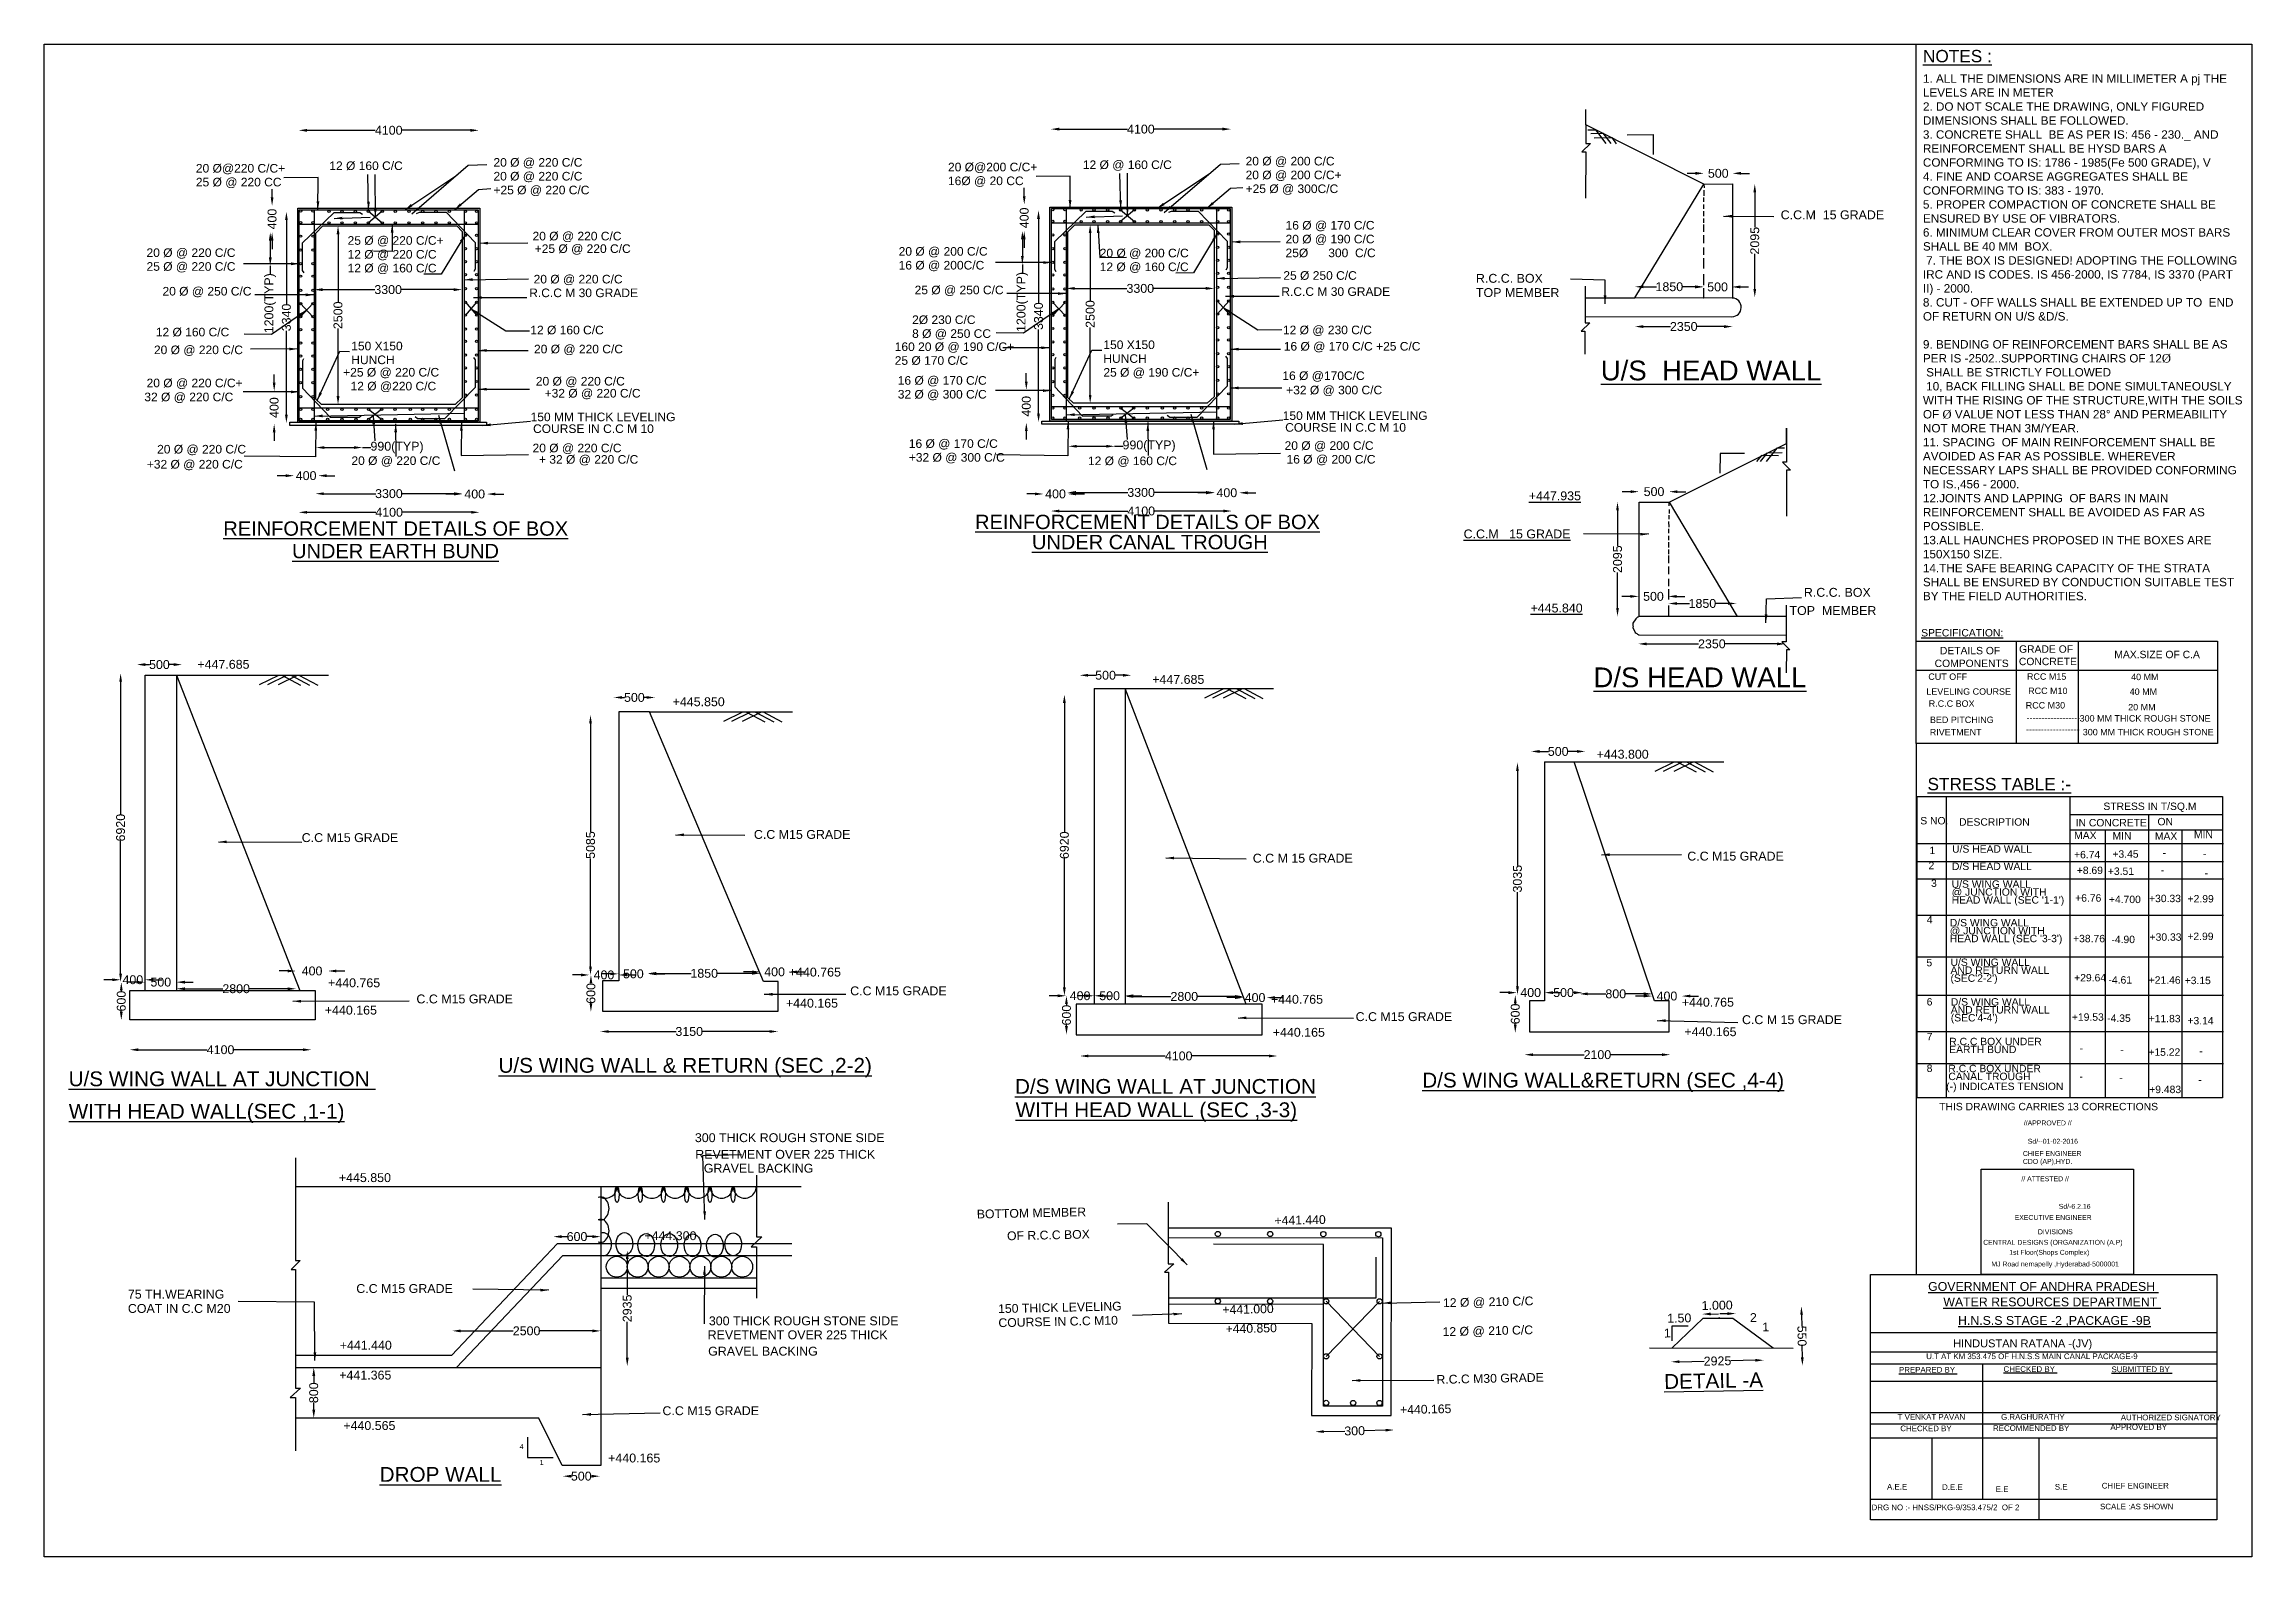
# Model space of a CAD drawing. Header units: millimetres. Extents: x 1717576 to 3438691, y 45591863 to 91207253.
# Drawn here: x 1717576 to 1739948, y 45591863 to 45607188 of the extents above; entities outside this region: 1.
import ezdxf

# ---------------------------------------------------------------- set-up
doc = ezdxf.new("R2010")
doc.units = ezdxf.units.MM
doc.header["$MEASUREMENT"] = 0
for name, color, linetype in [('DIMENSION', 7, 'Continuous'), ('DIMENSIONS', 7, 'Continuous'), ('DRAWING', 2, 'Continuous'), ('TEXT', 7, 'Continuous')]:
    doc.layers.add(name, color=color, linetype=linetype)
doc.styles.get("Standard").update_dxf_attribs({"font": 'arial.ttf', "height": 90})
doc.dimstyles.get("Standard").update_dxf_attribs({"dimtxt": 100, "dimasz": 85, "dimexe": 0.18, "dimexo": 0.0625, "dimgap": 0.09, "dimtad": 0, "dimdec": 0, "dimzin": 0, "dimdsep": 46, "dimtxsty": 'Standard', "dimcen": 0.09, "dimse1": 1, "dimse2": 1, "dimadec": 0, "dimazin": 0, "dimtfac": 1, "dimtdec": 0, "dimtofl": 0, "dimtmove": 0, "dimatfit": 3, "dimfxl": 1, "dimtolj": 1, "dimtzin": 0, "dimarcsym": 0})

msp = doc.modelspace()

# ---------------------------------------------------------------- texts
at = {"layer": 'DIMENSION', "color": 0}
for s, height, p in [('%%UNOTES :', 125, (1736614.8, 45607004.3)), ('+447.685', 90, (1719129.1, 45600860)), ('+447.685', 90, (1728804.9, 45600707.3)), ('+445.850', 90, (1723945, 45600480.8)), ('+443.800', 90, (1733308, 45599949.2)), ('%%USTRESS TABLE :-', 125, (1736661.1, 45599629.3)), ('STRESS IN T/SQ.M', 75, (1738443.7, 45599429.5)), ('S NO.', 75, (1736588.2, 45599283)), ('DESCRIPTION ', 75, (1736981.4, 45599270.4)), ('IN CONCRETE ', 75, (1738162.4, 45599263)), ('ON ', 75, (1738991.7, 45599274.1)), ('C.C M15 GRADE', 90, (1720186.4, 45599104.2)), ('C.C M15 GRADE', 90, (1724768.4, 45599136.6)), ('1', 75, (1736680.9, 45598982.9)), ('U/S HEAD WALL', 75, (1736910.6, 45598996.8)), ('MAX', 75, (1738147, 45599134.3)), ('MIN', 75, (1738536.3, 45599129.7)), ('MAX', 75, (1738965.2, 45599127.3)), ('MIN', 75, (1739361.4, 45599143.6)), ('C.C M 15 GRADE', 90, (1729823.7, 45598896)), ('C.C M15 GRADE', 90, (1734227.1, 45598916.9)), ('2', 75, (1736671.5, 45598829.2)), ('D/S HEAD WALL', 75, (1736909.1, 45598821.3)), ('+6.74', 75, (1738146, 45598939.7)), ('+8.69', 75, (1738174.1, 45598780.4)), ('+3.51', 75, (1738488.8, 45598771.5)), ('+3.45', 75, (1738535, 45598945.6)), ('-', 75, (1739042.9, 45598959.1)), ('-', 75, (1739452.2, 45598947.3)), ('3', 75, (1736697.2, 45598649.9)), ('U/S WING WALL ', 75, (1736906.2, 45598641.4)), ('@ JUNCTION WITH ', 75, (1736906.2, 45598561.1)), ('-', 75, (1739025.2, 45598783.4)), ('-', 75, (1739470, 45598753.8)), ("HEAD WALL (SEC '1-1')", 75, (1736906.2, 45598480.8)), ('+6.76', 75, (1738157.7, 45598500.5)), ('+4.700', 75, (1738499.6, 45598485.8)), ('+30.33', 75, (1738906.2, 45598495.4)), ('+2.99', 75, (1739297, 45598492.5)), ('4', 75, (1736655.2, 45598281.6)), ('@ JUNCTION WITH ', 75, (1736887.1, 45598169.8)), ('D/S WING WALL ', 75, (1736887.1, 45598250.2)), ("HEAD WALL (SEC '3-3')", 75, (1736887.1, 45598089.5)), ('+38.76', 75, (1738136.4, 45598089.3)), ('-4.90', 75, (1738524.7, 45598080.4)), ('+30.33', 75, (1738911.7, 45598104.3)), ('+2.99', 75, (1739294.4, 45598111.9)), ('U/S WING WALL ', 75, (1736894.5, 45597849.1)), ('+440.765', 90, (1720453.4, 45597633.5)), ('+440.765', 90, (1725122.4, 45597741.9)), ('5', 75, (1736650.6, 45597845.6)), ('AND RETURN WALL ', 75, (1736894.5, 45597768.8)), ("(SEC'2-2')", 75, (1736894.5, 45597688.5)), ('+29.64', 75, (1738147.4, 45597692.7)), ('-4.61', 75, (1738495.2, 45597670.6)), ('+21.46', 75, (1738902.8, 45597669.1)), ('+3.15', 75, (1739267.2, 45597665)), ('C.C M15 GRADE', 90, (1721348.7, 45597469.7)), ('+440.165', 90, (1725093, 45597427.3)), ('C.C M15 GRADE', 90, (1725744, 45597551.7)), ('+440.765', 90, (1730007.8, 45597466.4)), ('+440.765', 90, (1734172.1, 45597436.8)), ('6', 75, (1736652.9, 45597448.6)), ('D/S WING WALL ', 75, (1736897.4, 45597447.7)), ('+440.165', 90, (1720420.5, 45597356.7)), ('C.C M15 GRADE', 90, (1730866.2, 45597290.5)), ('C.C M 15 GRADE', 90, (1734781.5, 45597259.8)), ('AND RETURN WALL ', 75, (1736897.4, 45597367.4)), ("(SEC'4-4')", 75, (1736897.4, 45597287.1)), ('+19.53', 75, (1738124.3, 45597293.8)), ('-4.35', 75, (1738482, 45597282.7)), ('+11.83', 75, (1738902.3, 45597278.3)), ('+3.14', 75, (1739295.4, 45597257.7)), ('+440.165', 90, (1730026.8, 45597132)), ('+440.165', 90, (1734198, 45597138)), ('7', 75, (1736652.9, 45597094.6)), ('R.C.C BOX UNDER ', 75, (1736881.3, 45597046.4)), ('EARTH BUND ', 75, (1736881.3, 45596966.1)), ('%%UU/S WING WALL & RETURN (SEC ,2-2)', 150, (1722180.3, 45596767.1)), ('8', 75, (1736652.9, 45596774.8)), ('R.C.C BOX UNDER ', 75, (1736872.5, 45596772.9)), ('-', 75, (1738202, 45596978.9)), ('-', 75, (1738614.6, 45596965.6)), ('+15.22', 75, (1738899.4, 45596939.1)), ('-', 75, (1739414.8, 45596950.9)), ('%%UU/S WING WALL AT JUNCTION ', 150, (1717824.2, 45596630.7)), ('%%UD/S WING WALL AT JUNCTION', 150, (1727414.1, 45596553.6)), ('%%UD/S WING WALL&RETURN (SEC ,4-4)', 150, (1731541, 45596617.4)), ('(-) INDICATES TENSION ', 75, (1736850.7, 45596591.6)), ('CANAL TROUGH ', 75, (1736872.5, 45596692.6)), ('-', 75, (1738200.5, 45596693.2)), ('-', 75, (1738604.3, 45596681.5)), ('+9.483', 75, (1738907.9, 45596560.7)), ('-', 75, (1739404.5, 45596659.4)), ('%%UWITH HEAD WALL(SEC ,1-1)', 150, (1717825.1, 45596302)), ('%%UWITH HEAD WALL (SEC ,3-3)', 150, (1727420.7, 45596317.2)), ('300 THICK ROUGH STONE SIDE', 90, (1724170.5, 45596064.3)), ('REVETMENT OVER 225 THICK', 90, (1724174.4, 45595895.6)), ('+445.850', 90, (1720562.7, 45595659.7)), ('GRAVEL BACKING', 90, (1724260.7, 45595754.9)), ('+444.300', 90, (1723658.7, 45595071.2)), ('75 TH.WEARING', 90, (1718424.6, 45594478.8)), ('C.C M15 GRADE', 90, (1720739.2, 45594536.2)), ('COAT IN C.C M20', 90, (1718424.6, 45594334.2)), ('REVETMENT OVER 225 THICK', 90, (1724299.7, 45594067.6)), ('300 THICK ROUGH STONE SIDE', 90, (1724312, 45594208.6)), ('+441.440', 90, (1720571.3, 45593961.8)), ('GRAVEL BACKING', 90, (1724304.9, 45593901.2)), ('+441.365', 90, (1720566.8, 45593659.2)), ('+440.565', 90, (1720607.9, 45593147.7)), ('C.C M15 GRADE', 90, (1723841.9, 45593298.1)), ('4', 50, (1722394.7, 45592954.6)), ('1', 50, (1722598.4, 45592794.7)), ('+440.165', 90, (1723291.7, 45592819.1)), ('%%UDROP WALL', 150, (1720975.7, 45592622.9))]:
    msp.add_text(s, height=height, dxfattribs=at).set_placement(p)
at = {"layer": 'DIMENSION'}
for s, height, p in [('C.C.M  15 GRADE', 90, (1735173.7, 45605414.1)), ('R.C.C. BOX', 90, (1732085.4, 45604770.6)), ('TOP MEMBER', 90, (1732085.4, 45604626)), ('%%UU/S  HEAD WALL', 200, (1733350.2, 45603781.9)), ('%%U+447.935', 90, (1732621.6, 45602567)), ('%%UC.C.M   15 GRADE', 90, (1731960.4, 45602180.9)), ('%%U+445.840', 90, (1732638.8, 45601430.3)), ('R.C.C. BOX', 90, (1735408.6, 45601589.1)), ('TOP  MEMBER', 90, (1735262.7, 45601404.6)), ('%%USPECIFICATION:', 75, (1736597.1, 45601187.3)), ('DETAILS OF ', 75, (1736786.8, 45601006.4)), ('GRADE OF ', 75, (1737588.9, 45601022.3)), ('%%UD/S HEAD WALL', 200, (1733275.6, 45600673)), ('COMPONENTS', 75, (1736733.2, 45600877.4)), ('CONCRETE', 75, (1737587.2, 45600896.6)), ('MAX.SIZE OF C.A ', 75, (1738554.3, 45600967.3)), ('LEVELING COURSE', 65, (1736649.3, 45600596.9)), ('CUT OFF ', 65, (1736669.6, 45600747.4)), ('RCC M15', 65, (1737669.1, 45600748.4)), ('RCC M10', 65, (1737681.4, 45600604.1)), ('40 MM', 65, (1738709.9, 45600595.3)), ('40 MM', 65, (1738724.6, 45600744.5)), ('R.C.C BOX', 65, (1736673.8, 45600474.6)), ('RCC M30', 65, (1737656.9, 45600457.3)), ('300 MM THICK ROUGH STONE', 65, (1738202.8, 45600325.2)), ('20 MM', 65, (1738695.2, 45600438.7)), (' RIVETMENT', 65, (1736659.1, 45600186)), ('BED PITCHING ', 65, (1736686, 45600310.7)), ('------------------', 65, (1737659.3, 45600215.1)), ('------------------', 65, (1737664.2, 45600332.5)), ('300 MM THICK ROUGH STONE', 65, (1738234.6, 45600185.8)), ('THIS DRAWING CARRIES 13 CORRECTIONS ', 75, (1736779.7, 45596387)), ('//APPROVED //', 50, (1737637, 45596233.5)), ('CHIEF ENGINEER', 50, (1737627.7, 45595924.3)), ('Sd/--01-02-2016', 50, (1737677.2, 45596048)), ('// ATTESTED //', 50, (1737612.6, 45595668.1)), ('CDO (AP),HYD.', 50, (1737627.7, 45595844)), ('EXECUTIVE ENGINEER ', 50, (1737544, 45595276.1)), ('Sd/-6.2.16', 50, (1737991.1, 45595388.5)), ('CENTRAL DESIGNS (ORGANIZATION (A.P)', 50, (1737225.8, 45595024)), ('DIVISIONS', 50, (1737779.9, 45595130.8)), ('MJ Road nemapelly ,Hyderabad-5000001', 50, (1737308.1, 45594804.7)), ('1st Floor(Shops Complex)', 50, (1737489.1, 45594922.5))]:
    msp.add_text(s, height=height, dxfattribs=at).set_placement(p)
at = {"layer": 'DIMENSION', "color": 0}
for s, height, rotation, p in [('BOTTOM MEMBER', 88.643, 1.24011, (1727028.3, 45595290.2)), ('+441.440', 88.64, 1.24011, (1730044.5, 45595224.9)), ('OF R.C.C BOX', 88.643, 1.24011, (1727334.4, 45595070.1)), ('150 THICK LEVELING', 88.643, 1.24011, (1727244, 45594332.1)), ('+441.000', 88.64, 1.24011, (1729516.8, 45594321.9)), ('12 Ø @ 210 C/C', 88.643, 1.24011, (1731751.8, 45594392)), ('1.000', 90, 1.04624, (1734373.3, 45594363.8)), ('COURSE IN C.C M10', 88.643, 1.24011, (1727247.1, 45594189.7)), ('+440.850', 88.64, 1.24011, (1729549.1, 45594127.8)), ('12 Ø @ 210 C/C', 88.643, 1.24011, (1731747.9, 45594099)), ('1', 90, 1.04624, (1733990.3, 45594084.5)), ('1.50', 90, 1.04624, (1734024.2, 45594234.8)), ('2', 90, 1.04624, (1734862.4, 45594241)), ('1', 90, 1.04624, (1734987.4, 45594146)), ('R.C.C M30 GRADE', 88.643, 1.24011, (1731686.3, 45593614.6)), ('%%UDETAIL -A', 150, 1.04624, (1733993.7, 45593563.5)), ('+440.165', 88.64, 1.24011, (1731317.3, 45593308.5))]:
    msp.add_text(s, height=height, rotation=rotation, dxfattribs=at).set_placement(p)
at = {"layer": 'DIMENSION', "color": 0, "insert": (1736614.8, 45606881.8), "char_height": 85, "width": 3242.364, "attachment_point": 1}
msp.add_mtext('1. ALL THE DIMENSIONS ARE IN MILLIMETER A pj THE LEVELS ARE IN METER\\P2. DO NOT SCALE THE DRAWING, ONLY FIGURED DIMENSIONS SHALL BE FOLLOWED. \\P3. CONCRETE SHALL  BE AS PER IS: 456 - 230._ AND  REINFORCEMENT SHALL BE HYSD BARS A CONFORMING TO IS: 1786 - 1985(Fe 500 GRADE), V \\P4. FINE AND COARSE AGGREGATES SHALL BE CONFORMING TO IS: 383 - 1970. \\P5. PROPER COMPACTION OF CONCRETE SHALL BE ENSURED BY USE OF VIBRATORS.\\P6. MINIMUM CLEAR COVER FROM OUTER MOST BARS SHALL BE 40 MM  BOX. \\P 7. THE BOX IS DESIGNED! ADOPTING THE FOLLOWING IRC AND IS CODES. IS 456-2000, IS 7784, IS 3370 (PART II) - 2000.\\P8. CUT - OFF WALLS SHALL BE EXTENDED UP TO  END OF RETURN ON U/S &D/S.\\P\\P9. BENDING OF REINFORCEMENT BARS SHALL BE AS PER IS -2502..SUPPORTING CHAIRS OF 12{\\fTimes New Roman|b0|i0|c0|p18;Ø\\fMS Shell Dlg 2|b0|i0|c0|p0;\\H0.70833x;\\P} SHALL BE STRICTLY FOLLOWED \\P 10, BACK FILLING SHALL BE DONE SIMULTANEOUSLY WITH THE RISING OF THE STRUCTURE,WITH THE SOILS OF {\\fTimes New Roman|b0|i0|c0|p18;Ø} VALUE NOT LESS THAN 28° AND PERMEABILITY NOT MORE THAN 3M/YEAR. \\P11. SPACING  OF MAIN REINFORCEMENT SHALL BE AVOIDED AS FAR AS POSSIBLE. WHEREVER NECESSARY LAPS SHALL BE PROVIDED CONFORMING TO IS.,456 - 2000. \\P12.JOINTS AND LAPPING  OF BARS IN MAIN REINFORCEMENT SHALL BE AVOIDED AS FAR AS POSSIBLE.\\P13.ALL HAUNCHES PROPOSED IN THE BOXES ARE 150X150 SIZE.\\P14.THE SAFE BEARING CAPACITY OF THE STRATA SHALL BE ENSURED BY CONDUCTION SUITABLE TEST BY THE FIELD AUTHORITIES.', dxfattribs=at)
at = {"layer": 'DIMENSION', "color": 0, "insert": (1721069.9, 45602633.6), "char_height": 90, "attachment_point": 5}
msp.add_mtext('\\A1;3300', dxfattribs=at)
at = {"layer": 'TEXT', "color": 0}
for s, height, p in [(' 32 Ø @ 220 C/C', 87.147, (3437759.8, 91207161.4)), ('20 Ø@220 C/C+', 87.147, (1719113.6, 45605886.9)), ('12 Ø 160 C/C', 87.147, (1720466, 45605912.6)), ('20 Ø @ 220 C/C', 87.147, (1722129.2, 45605946.6)), ('20 Ø@200 C/C+', 87.147, (1726735.4, 45605899.7)), ('12 Ø @ 160 C/C', 87.147, (1728101.9, 45605922.7)), ('20 Ø @ 200 C/C', 87.147, (1729751, 45605959.4)), ('25 Ø @ 220 CC', 87.147, (1719113.6, 45605746.9)), ('+25 Ø @ 220 C/C', 87.147, (1722129.2, 45605666.6)), ('20 Ø @ 220 C/C', 87.147, (1722129.2, 45605806.6)), ('16Ø @ 20 CC', 87.147, (1726735.4, 45605759.7)), ('+25 Ø @ 300C/C', 87.147, (1729751, 45605679.4)), ('20 Ø @ 200 C/C+', 87.147, (1729751, 45605819.4)), ('16 Ø @ 170 C/C', 87.147, (1730155.9, 45605309.6)), ('20 Ø @ 220 C/C', 87.147, (1718613.5, 45605032)), ('25 Ø @ 220 C/C+', 87.147, (1720651.1, 45605155.4)), ('12 Ø @ 220 C/C', 87.147, (1720651.1, 45605015.4)), ('20 Ø @ 220 C/C', 87.147, (1722525.1, 45605199.8)), ('+25 Ø @ 220 C/C', 87.147, (1722547.2, 45605072.5)), ('20 Ø @ 200 C/C', 87.147, (1726235.3, 45605044.9)), ('20 Ø @ 200 C/C', 87.147, (1728272.9, 45605028.2)), ('20 Ø @ 190 C/C', 87.147, (1730155.9, 45605169.7)), ('25Ø      300  C/C', 87.147, (1730155.9, 45605029.7)), ('25 Ø @ 220 C/C', 87.147, (1718613.5, 45604892)), ('12 Ø @ 160 C/C', 87.147, (1720651.1, 45604875.4)), ('16 Ø @ 200C/C', 87.147, (1726235.3, 45604904.9)), ('12 Ø @ 160 C/C', 87.147, (1728272.9, 45604888.2)), ('25 Ø 250 C/C', 87.147, (1730133.6, 45604800.7)), ('20 Ø @ 250 C/C', 87.147, (1718775.4, 45604641.3)), ('R.C.C M 30 GRADE', 87.147, (1722491.7, 45604624.9)), ('20 Ø @ 220 C/C', 87.147, (1722536.2, 45604763.6)), ('25 Ø @ 250 C/C', 87.147, (1726397.2, 45604654.1)), ('R.C.C M 30 GRADE', 87.147, (1730113.5, 45604637.7)), ('2Ø 230 C/C', 87.15, (1726371.5, 45604352.4)), ('12 Ø 160 C/C', 87.147, (1718707.7, 45604227.4)), ('12 Ø 160 C/C', 87.147, (1722502.9, 45604248)), ('8 Ø @ 250 CC', 87.147, (1726371.5, 45604212.4)), ('150 X150', 87.15, (1728309.9, 45604099.1)), ('12 Ø @ 230 C/C', 87.147, (1730129.4, 45604249)), ('20 Ø @ 220 C/C', 87.147, (1718688.8, 45604047.2)), ('150 X150', 87.15, (1720688.1, 45604086.3)), ('HUNCH', 87.15, (1720688.1, 45603946.3)), ('20 Ø @ 220 C/C', 87.147, (1722540.1, 45604055.4)), ('25 Ø 170 C/C', 87.147, (1726195.5, 45603939.2)), ('160 20 Ø @ 190 C/C+', 87.147, (1726195.5, 45604079.2)), ('HUNCH', 87.15, (1728309.9, 45603959.1)), ('16 Ø @ 170 C/C +25 C/C', 87.147, (1730137.9, 45604083.3)), ('20 Ø @ 220 C/C+', 87.147, (1718614.1, 45603711.7)), ('+25 Ø @ 220 C/C', 87.147, (1720606.3, 45603820.4)), ('12 Ø @220 C/C', 87.147, (1720681, 45603679.9)), ('20 Ø @ 220 C/C', 87.147, (1722558.7, 45603729.5)), ('16 Ø @ 170 C/C', 87.147, (1726226.1, 45603737.4)), ('25 Ø @ 190 C/C+', 87.147, (1728309.9, 45603819.1)), ('16 Ø @170C/C', 87.147, (1730123.8, 45603785.5)), (' 32 Ø @ 220 C/C', 87.147, (1718557.5, 45603570.2)), (' +32 Ø @ 220 C/C', 87.147, (1722613.8, 45603607.8)), ('32 Ø @ 300 C/C', 87.147, (1726226.1, 45603597.4)), ('+32 Ø @ 300 C/C', 87.147, (1730162.4, 45603640.1)), ('150 MM THICK LEVELING', 87.147, (1722505.6, 45603368.1)), ('COURSE IN C.C M 10', 87.147, (1722530.3, 45603248.7)), ('150 MM THICK LEVELING', 87.147, (1730127.4, 45603381)), ('COURSE IN C.C M 10', 87.147, (1730152.1, 45603261.5)), ('20 Ø @ 220 C/C', 87.147, (1718720.7, 45603040.8)), ('20 Ø @ 220 C/C', 87.147, (1722525.4, 45603052.9)), ('16 Ø @ 170 C/C', 87.147, (1726338.2, 45603097.8)), ('20 Ø @ 200 C/C', 87.147, (1730146.3, 45603077.6)), ('+32 Ø @ 220 C/C', 87.147, (1718616.1, 45602888.6)), ('20 Ø @ 220 C/C', 87.147, (1720689.8, 45602924.8)), ('+ 32 Ø @ 220 C/C', 87.147, (1722590.5, 45602937.4)), ('+32 Ø @ 300 C/C', 87.147, (1726338.2, 45602957.8)), ('12 Ø @ 160 C/C', 87.147, (1728154.1, 45602922.8)), ('16 Ø @ 200 C/C', 87.147, (1730165.8, 45602938.8)), ('%%UREINFORCEMENT DETAILS OF BOX', 145.245, (1727009.7, 45602274.9)), ('%%UREINFORCEMENT DETAILS OF BOX', 145.245, (1719391.7, 45602208.1)), ('%%UUNDER CANAL TROUGH', 145.245, (1727586.1, 45602070.9)), ('%%UUNDER EARTH BUND', 145.245, (1720088.4, 45601980)), ('%%UGOVERNMENT OF ANDHRA PRADESH ', 89.254, (1736667.8, 45594557.6)), ('%%UWATER RESOURCES DEPARTMENT ', 89.254, (1736821.6, 45594400.8)), ('%%UH.N.S.S STAGE -2 ,PACKAGE -9B', 89.254, (1736970.8, 45594213.1)), ('U.T AT KM 353.475 OF H.N.S.S MAIN CANAL PACKAGE-9', 57.273, (1736647.6, 45593866)), ('HINDUSTAN RATANA -(JV)', 80, (1736921.1, 45593985.3)), ('%%UPREPARED BY ', 57.273, (1736371.8, 45593729.6)), ('%%UCHECKED BY ', 57.273, (1737432.2, 45593736.8)), ('%%USUBMITTED BY ', 57.273, (1738525.5, 45593734.1)), ('T VENKAT PAVAN ', 57.273, (1736358.5, 45593251.5)), ('G.RAGHURATHY', 57.273, (1737406.6, 45593251.5)), ('AUTHORIZED SIGNATORY', 57.273, (1738619.7, 45593246.8)), ('CHECKED BY ', 57.273, (1736385.6, 45593135.7)), ('RECOMMENDED BY ', 57.273, (1737325.1, 45593138.4)), ('APPROVED BY ', 57.273, (1738514.5, 45593149.4)), ('A.E.E ', 57.27, (1736251.1, 45592544)), ('D.E.E ', 57.27, (1736808.7, 45592541.3)), ('E.E ', 57.27, (1737352.6, 45592519.3)), ('S.E ', 57.27, (1737951.4, 45592544)), ('CHIEF ENGINEER ', 57.273, (1738426.7, 45592555)), ('DRG NO :- HNSS/PKG-9/353.475/2  OF 2', 57.273, (1736094.5, 45592335.4)), ('SCALE :AS SHOWN', 57.273, (1738409.8, 45592343.9))]:
    msp.add_text(s, height=height, dxfattribs=at).set_placement(p)

# ---------------------------------------------------------------- blocks, each defined once
blk = doc.blocks.new('*D54')
at = {"layer": 'Defpoints', "color": 0, "transparency": 16777216}
for p in [(1718516, 45600908), (1718972, 45600916), (1718972, 45600902)]:
    blk.add_point(p, dxfattribs=at)
at = {"layer": 'DIMENSION', "color": 0, "lineweight": -2, "transparency": 16777216}
for p, q in [((1718601, 45600902), (1718645, 45600902)), ((1718887, 45600902), (1718843, 45600902))]:
    blk.add_line(p, q, dxfattribs=at)
at = {"layer": 'DIMENSION', "color": 0, "transparency": 16777216}
for points in [[(1718601, 45600917), (1718601, 45600888), (1718516, 45600902)], [(1718887, 45600917), (1718887, 45600888), (1718972, 45600902)]]:
    blk.add_solid(points, dxfattribs=at)
at = {"layer": 'DIMENSION', "color": 0, "transparency": 16777216, "insert": (1718744, 45600902), "char_height": 90, "attachment_point": 5}
blk.add_mtext('\\A1;500', dxfattribs=at)
blk = doc.blocks.new('*D55')
at = {"layer": 'Defpoints', "color": 0, "transparency": 16777216}
for p in [(1718354, 45600813), (1718347, 45597686), (1718351, 45597686)]:
    blk.add_point(p, dxfattribs=at)
at = {"layer": 'DIMENSION', "color": 0, "lineweight": -2, "transparency": 16777216}
for p, q in [((1718351, 45600728), (1718351, 45599384)), ((1718351, 45597771), (1718351, 45599115))]:
    blk.add_line(p, q, dxfattribs=at)
at = {"layer": 'DIMENSION', "color": 0, "transparency": 16777216}
for points in [[(1718337, 45600728), (1718365, 45600728), (1718351, 45600813)], [(1718337, 45597771), (1718365, 45597771), (1718351, 45597686)]]:
    blk.add_solid(points, dxfattribs=at)
at = {"layer": 'DIMENSION', "color": 0, "transparency": 16777216, "insert": (1718351, 45599250), "char_height": 90, "attachment_point": 5, "rotation": 90}
blk.add_mtext('\\A1;6920', dxfattribs=at)
blk = doc.blocks.new('*D56')
at = {"layer": 'Defpoints', "color": 0, "transparency": 16777216}
for p in [(1718351, 45597686), (1718356, 45597300), (1718358, 45597300)]:
    blk.add_point(p, dxfattribs=at)
at = {"layer": 'DIMENSION', "color": 0, "lineweight": -2, "transparency": 16777216}
for p, q in [((1718358, 45597601), (1718358, 45597593)), ((1718358, 45597385), (1718358, 45597393))]:
    blk.add_line(p, q, dxfattribs=at)
at = {"layer": 'DIMENSION', "color": 0, "transparency": 16777216}
for points in [[(1718344, 45597601), (1718372, 45597601), (1718358, 45597686)], [(1718344, 45597385), (1718372, 45597385), (1718358, 45597300)]]:
    blk.add_solid(points, dxfattribs=at)
at = {"layer": 'DIMENSION', "color": 0, "transparency": 16777216, "insert": (1718358, 45597493), "char_height": 90, "attachment_point": 5, "rotation": 90}
blk.add_mtext('\\A1;600', dxfattribs=at)
blk = doc.blocks.new('*D58')
at = {"layer": 'Defpoints', "color": 0, "transparency": 16777216}
for p in [(1718599, 45597709), (1718351, 45597686), (1718599, 45597686)]:
    blk.add_point(p, dxfattribs=at)
at = {"layer": 'DIMENSION', "color": 0, "lineweight": -2, "transparency": 16777216}
for p, q in [((1718266, 45597709), (1718181, 45597709)), ((1718684, 45597709), (1718769, 45597709))]:
    blk.add_line(p, q, dxfattribs=at)
at = {"layer": 'DIMENSION', "color": 0, "transparency": 16777216}
for points in [[(1718266, 45597723), (1718266, 45597695), (1718351, 45597709)], [(1718684, 45597723), (1718684, 45597695), (1718599, 45597709)]]:
    blk.add_solid(points, dxfattribs=at)
at = {"layer": 'DIMENSION', "color": 0, "transparency": 16777216, "insert": (1718475, 45597709), "char_height": 90, "attachment_point": 5}
blk.add_mtext('\\A1;400', dxfattribs=at)
blk = doc.blocks.new('*D59')
at = {"layer": 'Defpoints', "color": 0, "transparency": 16777216}
for p in [(1718599, 45597709), (1718917, 45597685), (1718917, 45597685)]:
    blk.add_point(p, dxfattribs=at)
at = {"layer": 'DIMENSION', "color": 0, "lineweight": -2, "transparency": 16777216}
for p, q in [((1718514, 45597685), (1718429, 45597685)), ((1719002, 45597685), (1719087, 45597685))]:
    blk.add_line(p, q, dxfattribs=at)
at = {"layer": 'DIMENSION', "color": 0, "transparency": 16777216}
for points in [[(1718514, 45597699), (1718514, 45597670), (1718599, 45597685)], [(1719002, 45597699), (1719002, 45597670), (1718917, 45597685)]]:
    blk.add_solid(points, dxfattribs=at)
at = {"layer": 'DIMENSION', "color": 0, "transparency": 16777216, "insert": (1718758, 45597685), "char_height": 90, "attachment_point": 5}
blk.add_mtext('\\A1;500', dxfattribs=at)
blk = doc.blocks.new('*D60')
at = {"layer": 'Defpoints', "color": 0, "transparency": 16777216}
for p in [(1718917, 45597702), (1720128, 45597699), (1720128, 45597618)]:
    blk.add_point(p, dxfattribs=at)
at = {"layer": 'DIMENSION', "color": 0, "lineweight": -2, "transparency": 16777216}
for p, q in [((1719002, 45597618), (1719387, 45597618)), ((1720043, 45597618), (1719658, 45597618))]:
    blk.add_line(p, q, dxfattribs=at)
at = {"layer": 'DIMENSION', "color": 0, "transparency": 16777216}
for points in [[(1719002, 45597632), (1719002, 45597603), (1718917, 45597618)], [(1720043, 45597632), (1720043, 45597603), (1720128, 45597618)]]:
    blk.add_solid(points, dxfattribs=at)
at = {"layer": 'DIMENSION', "color": 0, "transparency": 16777216, "insert": (1719522, 45597618), "char_height": 90, "attachment_point": 5}
blk.add_mtext('\\A1;2800', dxfattribs=at)
blk = doc.blocks.new('*D61')
at = {"layer": 'Defpoints', "color": 0, "transparency": 16777216}
for p in [(1720453, 45597798), (1720128, 45597699), (1720453, 45597633)]:
    blk.add_point(p, dxfattribs=at)
at = {"layer": 'DIMENSION', "color": 0, "lineweight": -2, "transparency": 16777216}
for p, q in [((1720043, 45597798), (1719958, 45597798)), ((1720538, 45597798), (1720623, 45597798))]:
    blk.add_line(p, q, dxfattribs=at)
at = {"layer": 'DIMENSION', "color": 0, "transparency": 16777216}
for points in [[(1720043, 45597812), (1720043, 45597784), (1720128, 45597798)], [(1720538, 45597812), (1720538, 45597784), (1720453, 45597798)]]:
    blk.add_solid(points, dxfattribs=at)
at = {"layer": 'DIMENSION', "color": 0, "transparency": 16777216, "insert": (1720291, 45597798), "char_height": 90, "attachment_point": 5}
blk.add_mtext('\\A1;400', dxfattribs=at)
blk = doc.blocks.new('*D57')
at = {"layer": 'Defpoints', "color": 0, "transparency": 16777216}
for p in [(1718444, 45596988), (1720283, 45597000), (1720283, 45596982)]:
    blk.add_point(p, dxfattribs=at)
at = {"layer": 'DIMENSION', "color": 0, "lineweight": -2, "transparency": 16777216}
for p, q in [((1718529, 45597000), (1719228, 45597000)), ((1720198, 45597000), (1719500, 45597000))]:
    blk.add_line(p, q, dxfattribs=at)
at = {"layer": 'DIMENSION', "color": 0, "transparency": 16777216}
for points in [[(1718529, 45597014), (1718529, 45596986), (1718444, 45597000)], [(1720198, 45597014), (1720198, 45596986), (1720283, 45597000)]]:
    blk.add_solid(points, dxfattribs=at)
at = {"layer": 'DIMENSION', "color": 0, "transparency": 16777216, "insert": (1719364, 45597000), "char_height": 90, "attachment_point": 5}
blk.add_mtext('\\A1;4100', dxfattribs=at)
blk = doc.blocks.new('*D62')
at = {"layer": 'Defpoints', "color": 0, "transparency": 16777216}
for p in [(1723213, 45597199), (1725013, 45597199), (1725013, 45597185)]:
    blk.add_point(p, dxfattribs=at)
at = {"layer": 'DIMENSION', "color": 0, "lineweight": -2, "transparency": 16777216}
for p, q in [((1723298, 45597185), (1723979, 45597185)), ((1724928, 45597185), (1724247, 45597185))]:
    blk.add_line(p, q, dxfattribs=at)
at = {"layer": 'DIMENSION', "color": 0, "transparency": 16777216}
for points in [[(1723298, 45597199), (1723298, 45597171), (1723213, 45597185)], [(1724928, 45597199), (1724928, 45597171), (1725013, 45597185)]]:
    blk.add_solid(points, dxfattribs=at)
at = {"layer": 'DIMENSION', "color": 0, "transparency": 16777216, "insert": (1724113, 45597185), "char_height": 90, "attachment_point": 5}
blk.add_mtext('\\A1;3150', dxfattribs=at)
blk = doc.blocks.new('*D67')
at = {"layer": 'Defpoints', "color": 0, "transparency": 16777216}
for p in [(1723696, 45597777), (1723696, 45597774), (1724833, 45597770)]:
    blk.add_point(p, dxfattribs=at)
at = {"layer": 'DIMENSION', "color": 0, "lineweight": -2, "transparency": 16777216}
for p, q in [((1723781, 45597774), (1724134, 45597774)), ((1724748, 45597774), (1724395, 45597774))]:
    blk.add_line(p, q, dxfattribs=at)
at = {"layer": 'DIMENSION', "color": 0, "transparency": 16777216}
for points in [[(1723781, 45597789), (1723781, 45597760), (1723696, 45597774)], [(1724748, 45597789), (1724748, 45597760), (1724833, 45597774)]]:
    blk.add_solid(points, dxfattribs=at)
at = {"layer": 'DIMENSION', "color": 0, "transparency": 16777216, "insert": (1724265, 45597774), "char_height": 90, "attachment_point": 5}
blk.add_mtext('\\A1;1850', dxfattribs=at)
blk = doc.blocks.new('*D68')
at = {"layer": 'Defpoints', "color": 0, "transparency": 16777216}
for p in [(1724833, 45597770), (1725122, 45597789), (1725122, 45597742)]:
    blk.add_point(p, dxfattribs=at)
at = {"layer": 'DIMENSION', "color": 0, "lineweight": -2, "transparency": 16777216}
for p, q in [((1724748, 45597789), (1724663, 45597789)), ((1725207, 45597789), (1725292, 45597789))]:
    blk.add_line(p, q, dxfattribs=at)
at = {"layer": 'DIMENSION', "color": 0, "transparency": 16777216}
for points in [[(1724748, 45597803), (1724748, 45597774), (1724833, 45597789)], [(1725207, 45597803), (1725207, 45597774), (1725122, 45597789)]]:
    blk.add_solid(points, dxfattribs=at)
at = {"layer": 'DIMENSION', "color": 0, "transparency": 16777216, "insert": (1724978, 45597789), "char_height": 90, "attachment_point": 5}
blk.add_mtext('\\A1;400', dxfattribs=at)
blk = doc.blocks.new('*D69')
at = {"layer": 'Defpoints', "color": 0, "transparency": 16777216}
for p in [(1723398, 45597777), (1723398, 45597769), (1723696, 45597777)]:
    blk.add_point(p, dxfattribs=at)
at = {"layer": 'DIMENSION', "color": 0, "lineweight": -2, "transparency": 16777216}
for p, q in [((1723313, 45597769), (1723228, 45597769)), ((1723781, 45597769), (1723866, 45597769))]:
    blk.add_line(p, q, dxfattribs=at)
at = {"layer": 'DIMENSION', "color": 0, "transparency": 16777216}
for points in [[(1723313, 45597783), (1723313, 45597755), (1723398, 45597769)], [(1723781, 45597783), (1723781, 45597755), (1723696, 45597769)]]:
    blk.add_solid(points, dxfattribs=at)
at = {"layer": 'DIMENSION', "color": 0, "transparency": 16777216, "insert": (1723547, 45597769), "char_height": 90, "attachment_point": 5}
blk.add_mtext('\\A1;500', dxfattribs=at)
blk = doc.blocks.new('*D63')
at = {"layer": 'Defpoints', "color": 0, "transparency": 16777216}
for p in [(1723100, 45597758), (1723100, 45597758), (1723398, 45597769)]:
    blk.add_point(p, dxfattribs=at)
at = {"layer": 'DIMENSION', "color": 0, "lineweight": -2, "transparency": 16777216}
for p, q in [((1723015, 45597758), (1722930, 45597758)), ((1723483, 45597758), (1723568, 45597758))]:
    blk.add_line(p, q, dxfattribs=at)
at = {"layer": 'DIMENSION', "color": 0, "transparency": 16777216}
for points in [[(1723015, 45597772), (1723015, 45597743), (1723100, 45597758)], [(1723483, 45597772), (1723483, 45597743), (1723398, 45597758)]]:
    blk.add_solid(points, dxfattribs=at)
at = {"layer": 'DIMENSION', "color": 0, "transparency": 16777216, "insert": (1723249, 45597758), "char_height": 90, "attachment_point": 5}
blk.add_mtext('\\A1;400', dxfattribs=at)
blk = doc.blocks.new('*D64')
at = {"layer": 'Defpoints', "color": 0, "transparency": 16777216}
for p in [(1723100, 45597758), (1723117, 45597384), (1723126, 45597384)]:
    blk.add_point(p, dxfattribs=at)
at = {"layer": 'DIMENSION', "color": 0, "lineweight": -2, "transparency": 16777216}
for p, q in [((1723117, 45597673), (1723117, 45597671)), ((1723117, 45597469), (1723117, 45597471))]:
    blk.add_line(p, q, dxfattribs=at)
at = {"layer": 'DIMENSION', "color": 0, "transparency": 16777216}
for points in [[(1723103, 45597673), (1723131, 45597673), (1723117, 45597758)], [(1723103, 45597469), (1723131, 45597469), (1723117, 45597384)]]:
    blk.add_solid(points, dxfattribs=at)
at = {"layer": 'DIMENSION', "color": 0, "transparency": 16777216, "insert": (1723117, 45597571), "char_height": 90, "attachment_point": 5, "rotation": 90}
blk.add_mtext('\\A1;600', dxfattribs=at)
blk = doc.blocks.new('*D65')
at = {"layer": 'Defpoints', "color": 0, "transparency": 16777216}
for p in [(1723113, 45600391), (1723128, 45600391), (1723117, 45597758)]:
    blk.add_point(p, dxfattribs=at)
at = {"layer": 'DIMENSION', "color": 0, "lineweight": -2, "transparency": 16777216}
for p, q in [((1723113, 45600306), (1723113, 45599209)), ((1723113, 45597843), (1723113, 45598939))]:
    blk.add_line(p, q, dxfattribs=at)
at = {"layer": 'DIMENSION', "color": 0, "transparency": 16777216}
for points in [[(1723098, 45600306), (1723127, 45600306), (1723113, 45600391)], [(1723098, 45597843), (1723127, 45597843), (1723113, 45597758)]]:
    blk.add_solid(points, dxfattribs=at)
at = {"layer": 'DIMENSION', "color": 0, "transparency": 16777216, "insert": (1723113, 45599074), "char_height": 90, "attachment_point": 5, "rotation": 90}
blk.add_mtext('\\A1;5085', dxfattribs=at)
blk = doc.blocks.new('*D66')
at = {"layer": 'Defpoints', "color": 0, "transparency": 16777216}
for p in [(1723348, 45600530), (1723766, 45600569), (1723766, 45600544)]:
    blk.add_point(p, dxfattribs=at)
at = {"layer": 'DIMENSION', "color": 0, "lineweight": -2, "transparency": 16777216}
for p, q in [((1723433, 45600569), (1723458, 45600569)), ((1723681, 45600569), (1723656, 45600569))]:
    blk.add_line(p, q, dxfattribs=at)
at = {"layer": 'DIMENSION', "color": 0, "transparency": 16777216}
for points in [[(1723433, 45600583), (1723433, 45600555), (1723348, 45600569)], [(1723681, 45600583), (1723681, 45600555), (1723766, 45600569)]]:
    blk.add_solid(points, dxfattribs=at)
at = {"layer": 'DIMENSION', "color": 0, "transparency": 16777216, "insert": (1723557, 45600569), "char_height": 90, "attachment_point": 5}
blk.add_mtext('\\A1;500', dxfattribs=at)
blk = doc.blocks.new('*D70')
at = {"layer": 'Defpoints', "color": 0, "transparency": 16777216}
for p in [(1728073, 45596955), (1730073, 45596941), (1730073, 45596937)]:
    blk.add_point(p, dxfattribs=at)
at = {"layer": 'DIMENSION', "color": 0, "lineweight": -2, "transparency": 16777216}
for p, q in [((1728158, 45596937), (1728937, 45596937)), ((1729988, 45596937), (1729209, 45596937))]:
    blk.add_line(p, q, dxfattribs=at)
at = {"layer": 'DIMENSION', "color": 0, "transparency": 16777216}
for points in [[(1728158, 45596951), (1728158, 45596923), (1728073, 45596937)], [(1729988, 45596951), (1729988, 45596923), (1730073, 45596937)]]:
    blk.add_solid(points, dxfattribs=at)
at = {"layer": 'DIMENSION', "color": 0, "transparency": 16777216, "insert": (1729073, 45596937), "char_height": 90, "attachment_point": 5}
blk.add_mtext('\\A1;4100', dxfattribs=at)
blk = doc.blocks.new('*D71')
at = {"layer": 'Defpoints', "color": 0, "transparency": 16777216}
for p in [(1727931, 45597547), (1727936, 45597156), (1727945, 45597156)]:
    blk.add_point(p, dxfattribs=at)
at = {"layer": 'DIMENSION', "color": 0, "lineweight": -2, "transparency": 16777216}
for p, q in [((1727936, 45597462), (1727936, 45597451)), ((1727936, 45597241), (1727936, 45597251))]:
    blk.add_line(p, q, dxfattribs=at)
at = {"layer": 'DIMENSION', "color": 0, "transparency": 16777216}
for points in [[(1727921, 45597462), (1727950, 45597462), (1727936, 45597547)], [(1727921, 45597241), (1727950, 45597241), (1727936, 45597156)]]:
    blk.add_solid(points, dxfattribs=at)
at = {"layer": 'DIMENSION', "color": 0, "transparency": 16777216, "insert": (1727936, 45597351), "char_height": 90, "attachment_point": 5, "rotation": 90}
blk.add_mtext('\\A1;600', dxfattribs=at)
blk = doc.blocks.new('*D75')
at = {"layer": 'Defpoints', "color": 0, "transparency": 16777216}
for p in [(1727931, 45597547), (1728216, 45597547), (1728216, 45597547)]:
    blk.add_point(p, dxfattribs=at)
at = {"layer": 'DIMENSION', "color": 0, "lineweight": -2, "transparency": 16777216}
for p, q in [((1727846, 45597547), (1727761, 45597547)), ((1728301, 45597547), (1728386, 45597547))]:
    blk.add_line(p, q, dxfattribs=at)
at = {"layer": 'DIMENSION', "color": 0, "transparency": 16777216}
for points in [[(1727846, 45597561), (1727846, 45597532), (1727931, 45597547)], [(1728301, 45597561), (1728301, 45597532), (1728216, 45597547)]]:
    blk.add_solid(points, dxfattribs=at)
at = {"layer": 'DIMENSION', "color": 0, "transparency": 16777216, "insert": (1728074, 45597547), "char_height": 90, "attachment_point": 5}
blk.add_mtext('\\A1;400', dxfattribs=at)
blk = doc.blocks.new('*D76')
at = {"layer": 'Defpoints', "color": 0, "transparency": 16777216}
for p in [(1728216, 45597547), (1728530, 45597547), (1728530, 45597547)]:
    blk.add_point(p, dxfattribs=at)
at = {"layer": 'DIMENSION', "color": 0, "lineweight": -2, "transparency": 16777216}
for p, q in [((1728131, 45597547), (1728046, 45597547)), ((1728615, 45597547), (1728700, 45597547))]:
    blk.add_line(p, q, dxfattribs=at)
at = {"layer": 'DIMENSION', "color": 0, "transparency": 16777216}
for points in [[(1728131, 45597561), (1728131, 45597532), (1728216, 45597547)], [(1728615, 45597561), (1728615, 45597532), (1728530, 45597547)]]:
    blk.add_solid(points, dxfattribs=at)
at = {"layer": 'DIMENSION', "color": 0, "transparency": 16777216, "insert": (1728373, 45597547), "char_height": 90, "attachment_point": 5}
blk.add_mtext('\\A1;500', dxfattribs=at)
blk = doc.blocks.new('*D77')
at = {"layer": 'Defpoints', "color": 0, "transparency": 16777216}
for p in [(1728530, 45597547), (1729730, 45597540), (1729730, 45597532)]:
    blk.add_point(p, dxfattribs=at)
at = {"layer": 'DIMENSION', "color": 0, "lineweight": -2, "transparency": 16777216}
for p, q in [((1728615, 45597540), (1728994, 45597540)), ((1729645, 45597540), (1729265, 45597540))]:
    blk.add_line(p, q, dxfattribs=at)
at = {"layer": 'DIMENSION', "color": 0, "transparency": 16777216}
for points in [[(1728615, 45597554), (1728615, 45597526), (1728530, 45597540)], [(1729645, 45597554), (1729645, 45597526), (1729730, 45597540)]]:
    blk.add_solid(points, dxfattribs=at)
at = {"layer": 'DIMENSION', "color": 0, "transparency": 16777216, "insert": (1729130, 45597540), "char_height": 90, "attachment_point": 5}
blk.add_mtext('\\A1;2800', dxfattribs=at)
blk = doc.blocks.new('*D72')
at = {"layer": 'Defpoints', "color": 0, "transparency": 16777216}
for p in [(1729730, 45597540), (1729964, 45597528), (1729964, 45597528)]:
    blk.add_point(p, dxfattribs=at)
at = {"layer": 'DIMENSION', "color": 0, "lineweight": -2, "transparency": 16777216}
for p, q in [((1729645, 45597528), (1729560, 45597528)), ((1730049, 45597528), (1730134, 45597528))]:
    blk.add_line(p, q, dxfattribs=at)
at = {"layer": 'DIMENSION', "color": 0, "transparency": 16777216}
for points in [[(1729645, 45597543), (1729645, 45597514), (1729730, 45597528)], [(1730049, 45597543), (1730049, 45597514), (1729964, 45597528)]]:
    blk.add_solid(points, dxfattribs=at)
at = {"layer": 'DIMENSION', "color": 0, "transparency": 16777216, "insert": (1729847, 45597528), "char_height": 90, "attachment_point": 5}
blk.add_mtext('\\A1;400', dxfattribs=at)
blk = doc.blocks.new('*D73')
at = {"layer": 'Defpoints', "color": 0, "transparency": 16777216}
for p in [(1727915, 45600597), (1727955, 45600597), (1727936, 45597547)]:
    blk.add_point(p, dxfattribs=at)
at = {"layer": 'DIMENSION', "color": 0, "lineweight": -2, "transparency": 16777216}
for p, q in [((1727915, 45600512), (1727915, 45599206)), ((1727915, 45597632), (1727915, 45598937))]:
    blk.add_line(p, q, dxfattribs=at)
at = {"layer": 'DIMENSION', "color": 0, "transparency": 16777216}
for points in [[(1727900, 45600512), (1727929, 45600512), (1727915, 45600597)], [(1727900, 45597632), (1727929, 45597632), (1727915, 45597547)]]:
    blk.add_solid(points, dxfattribs=at)
at = {"layer": 'DIMENSION', "color": 0, "transparency": 16777216, "insert": (1727915, 45599072), "char_height": 90, "attachment_point": 5, "rotation": 90}
blk.add_mtext('\\A1;6920', dxfattribs=at)
blk = doc.blocks.new('*D74')
at = {"layer": 'Defpoints', "color": 0, "transparency": 16777216}
for p in [(1728070, 45600777), (1728594, 45600794), (1728594, 45600788)]:
    blk.add_point(p, dxfattribs=at)
at = {"layer": 'DIMENSION', "color": 0, "lineweight": -2, "transparency": 16777216}
for p, q in [((1728155, 45600794), (1728233, 45600794)), ((1728509, 45600794), (1728432, 45600794))]:
    blk.add_line(p, q, dxfattribs=at)
at = {"layer": 'DIMENSION', "color": 0, "transparency": 16777216}
for points in [[(1728155, 45600808), (1728155, 45600780), (1728070, 45600794)], [(1728509, 45600808), (1728509, 45600780), (1728594, 45600794)]]:
    blk.add_solid(points, dxfattribs=at)
at = {"layer": 'DIMENSION', "color": 0, "transparency": 16777216, "insert": (1728332, 45600794), "char_height": 90, "attachment_point": 5}
blk.add_mtext('\\A1;500', dxfattribs=at)
blk = doc.blocks.new('*D78')
at = {"layer": 'Defpoints', "color": 0, "transparency": 16777216}
for p in [(1732645, 45600050), (1733193, 45600036), (1733193, 45600022)]:
    blk.add_point(p, dxfattribs=at)
at = {"layer": 'DIMENSION', "color": 0, "lineweight": -2, "transparency": 16777216}
for p, q in [((1732730, 45600022), (1732820, 45600022)), ((1733108, 45600022), (1733018, 45600022))]:
    blk.add_line(p, q, dxfattribs=at)
at = {"layer": 'DIMENSION', "color": 0, "transparency": 16777216}
for points in [[(1732730, 45600037), (1732730, 45600008), (1732645, 45600022)], [(1733108, 45600037), (1733108, 45600008), (1733193, 45600022)]]:
    blk.add_solid(points, dxfattribs=at)
at = {"layer": 'DIMENSION', "color": 0, "transparency": 16777216, "insert": (1732919, 45600022), "char_height": 90, "attachment_point": 5}
blk.add_mtext('\\A1;500', dxfattribs=at)
blk = doc.blocks.new('*D79')
at = {"layer": 'Defpoints', "color": 0, "transparency": 16777216}
for p in [(1732519, 45599910), (1732491, 45597556), (1732506, 45597556)]:
    blk.add_point(p, dxfattribs=at)
at = {"layer": 'DIMENSION', "color": 0, "lineweight": -2, "transparency": 16777216}
for p, q in [((1732506, 45599825), (1732506, 45598868)), ((1732506, 45597641), (1732506, 45598598))]:
    blk.add_line(p, q, dxfattribs=at)
at = {"layer": 'DIMENSION', "color": 0, "transparency": 16777216}
for points in [[(1732492, 45599825), (1732520, 45599825), (1732506, 45599910)], [(1732492, 45597641), (1732520, 45597641), (1732506, 45597556)]]:
    blk.add_solid(points, dxfattribs=at)
at = {"layer": 'DIMENSION', "color": 0, "transparency": 16777216, "insert": (1732506, 45598733), "char_height": 90, "attachment_point": 5, "rotation": 90}
blk.add_mtext('\\A1;3035', dxfattribs=at)
blk = doc.blocks.new('*D83')
at = {"layer": 'Defpoints', "color": 0, "transparency": 16777216}
for p in [(1732499, 45597599), (1732782, 45597579), (1732782, 45597579)]:
    blk.add_point(p, dxfattribs=at)
at = {"layer": 'DIMENSION', "color": 0, "lineweight": -2, "transparency": 16777216}
for p, q in [((1732414, 45597579), (1732329, 45597579)), ((1732867, 45597579), (1732952, 45597579))]:
    blk.add_line(p, q, dxfattribs=at)
at = {"layer": 'DIMENSION', "color": 0, "transparency": 16777216}
for points in [[(1732414, 45597593), (1732414, 45597564), (1732499, 45597579)], [(1732867, 45597593), (1732867, 45597564), (1732782, 45597579)]]:
    blk.add_solid(points, dxfattribs=at)
at = {"layer": 'DIMENSION', "color": 0, "transparency": 16777216, "insert": (1732640, 45597579), "char_height": 90, "attachment_point": 5}
blk.add_mtext('\\A1;400', dxfattribs=at)
blk = doc.blocks.new('*D80')
at = {"layer": 'Defpoints', "color": 0, "transparency": 16777216}
for p in [(1732782, 45597579), (1733165, 45597580), (1733165, 45597579)]:
    blk.add_point(p, dxfattribs=at)
at = {"layer": 'DIMENSION', "color": 0, "lineweight": -2, "transparency": 16777216}
for p, q in [((1732867, 45597579), (1732874, 45597579)), ((1733080, 45597579), (1733072, 45597579))]:
    blk.add_line(p, q, dxfattribs=at)
at = {"layer": 'DIMENSION', "color": 0, "transparency": 16777216}
for points in [[(1732867, 45597593), (1732867, 45597564), (1732782, 45597579)], [(1733080, 45597593), (1733080, 45597564), (1733165, 45597579)]]:
    blk.add_solid(points, dxfattribs=at)
at = {"layer": 'DIMENSION', "color": 0, "transparency": 16777216, "insert": (1732973, 45597579), "char_height": 90, "attachment_point": 5}
blk.add_mtext('\\A1;500', dxfattribs=at)
blk = doc.blocks.new('*D84')
at = {"layer": 'Defpoints', "color": 0, "transparency": 16777216}
for p in [(1733133, 45597573), (1733871, 45597566), (1733871, 45597566)]:
    blk.add_point(p, dxfattribs=at)
at = {"layer": 'DIMENSION', "color": 0, "lineweight": -2, "transparency": 16777216}
for p, q in [((1733218, 45597566), (1733402, 45597566)), ((1733786, 45597566), (1733601, 45597566))]:
    blk.add_line(p, q, dxfattribs=at)
at = {"layer": 'DIMENSION', "color": 0, "transparency": 16777216}
for points in [[(1733218, 45597581), (1733218, 45597552), (1733133, 45597566)], [(1733786, 45597581), (1733786, 45597552), (1733871, 45597566)]]:
    blk.add_solid(points, dxfattribs=at)
at = {"layer": 'DIMENSION', "color": 0, "transparency": 16777216, "insert": (1733502, 45597566), "char_height": 90, "attachment_point": 5}
blk.add_mtext('\\A1;800', dxfattribs=at)
blk = doc.blocks.new('*D85')
at = {"layer": 'Defpoints', "color": 0, "transparency": 16777216}
for p in [(1733871, 45597566), (1734172, 45597544), (1734172, 45597437)]:
    blk.add_point(p, dxfattribs=at)
at = {"layer": 'DIMENSION', "color": 0, "lineweight": -2, "transparency": 16777216}
for p, q in [((1733786, 45597544), (1733701, 45597544)), ((1734257, 45597544), (1734342, 45597544))]:
    blk.add_line(p, q, dxfattribs=at)
at = {"layer": 'DIMENSION', "color": 0, "transparency": 16777216}
for points in [[(1733786, 45597559), (1733786, 45597530), (1733871, 45597544)], [(1734257, 45597559), (1734257, 45597530), (1734172, 45597544)]]:
    blk.add_solid(points, dxfattribs=at)
at = {"layer": 'DIMENSION', "color": 0, "transparency": 16777216, "insert": (1734021, 45597544), "char_height": 90, "attachment_point": 5}
blk.add_mtext('\\A1;400', dxfattribs=at)
blk = doc.blocks.new('*D81')
at = {"layer": 'Defpoints', "color": 0, "transparency": 16777216}
for p in [(1732506, 45597556), (1732484, 45597169), (1732515, 45597169)]:
    blk.add_point(p, dxfattribs=at)
at = {"layer": 'DIMENSION', "color": 0, "lineweight": -2, "transparency": 16777216}
for p, q in [((1732484, 45597471), (1732484, 45597462)), ((1732484, 45597254), (1732484, 45597263))]:
    blk.add_line(p, q, dxfattribs=at)
at = {"layer": 'DIMENSION', "color": 0, "transparency": 16777216}
for points in [[(1732470, 45597471), (1732498, 45597471), (1732484, 45597556)], [(1732470, 45597254), (1732498, 45597254), (1732484, 45597169)]]:
    blk.add_solid(points, dxfattribs=at)
at = {"layer": 'DIMENSION', "color": 0, "transparency": 16777216, "insert": (1732484, 45597363), "char_height": 90, "attachment_point": 5, "rotation": 90}
blk.add_mtext('\\A1;600', dxfattribs=at)
blk = doc.blocks.new('*D82')
at = {"layer": 'Defpoints', "color": 0, "transparency": 16777216}
for p in [(1732578, 45596960), (1734055, 45596950), (1734055, 45596934)]:
    blk.add_point(p, dxfattribs=at)
at = {"layer": 'DIMENSION', "color": 0, "lineweight": -2, "transparency": 16777216}
for p, q in [((1732663, 45596950), (1733181, 45596950)), ((1733970, 45596950), (1733451, 45596950))]:
    blk.add_line(p, q, dxfattribs=at)
at = {"layer": 'DIMENSION', "color": 0, "transparency": 16777216}
for points in [[(1732663, 45596964), (1732663, 45596936), (1732578, 45596950)], [(1733970, 45596964), (1733970, 45596936), (1734055, 45596950)]]:
    blk.add_solid(points, dxfattribs=at)
at = {"layer": 'DIMENSION', "color": 0, "transparency": 16777216, "insert": (1733316, 45596950), "char_height": 90, "attachment_point": 5}
blk.add_mtext('\\A1;2100', dxfattribs=at)
blk = doc.blocks.new('*D88')
at = {"layer": 'Defpoints', "color": 0, "transparency": 16777216}
for p in [(1720308, 45593781), (1720308, 45593268), (1720308, 45593268)]:
    blk.add_point(p, dxfattribs=at)
at = {"layer": 'DIMENSION', "color": 0, "lineweight": -2, "transparency": 16777216}
for p, q in [((1720308, 45593696), (1720308, 45593624)), ((1720308, 45593353), (1720308, 45593425))]:
    blk.add_line(p, q, dxfattribs=at)
at = {"layer": 'DIMENSION', "color": 0, "transparency": 16777216}
for points in [[(1720294, 45593696), (1720323, 45593696), (1720308, 45593781)], [(1720294, 45593353), (1720323, 45593353), (1720308, 45593268)]]:
    blk.add_solid(points, dxfattribs=at)
at = {"layer": 'DIMENSION', "color": 0, "transparency": 16777216, "insert": (1720308, 45593525), "char_height": 90, "attachment_point": 5, "rotation": 90}
blk.add_mtext('\\A1;800', dxfattribs=at)
blk = doc.blocks.new('*D89')
at = {"layer": 'Defpoints', "color": 0, "transparency": 16777216}
for p in [(1721713, 45594152), (1723216, 45594152), (1723216, 45594152)]:
    blk.add_point(p, dxfattribs=at)
at = {"layer": 'DIMENSION', "color": 0, "lineweight": -2, "transparency": 16777216}
for p, q in [((1721798, 45594152), (1722330, 45594152)), ((1723131, 45594152), (1722600, 45594152))]:
    blk.add_line(p, q, dxfattribs=at)
at = {"layer": 'DIMENSION', "color": 0, "transparency": 16777216}
for points in [[(1721798, 45594166), (1721798, 45594137), (1721713, 45594152)], [(1723131, 45594166), (1723131, 45594137), (1723216, 45594152)]]:
    blk.add_solid(points, dxfattribs=at)
at = {"layer": 'DIMENSION', "color": 0, "transparency": 16777216, "insert": (1722465, 45594152), "char_height": 90, "attachment_point": 5}
blk.add_mtext('\\A1;2500', dxfattribs=at)
blk = doc.blocks.new('*D86')
at = {"layer": 'Defpoints', "color": 0, "transparency": 16777216}
for p in [(1722832, 45592746), (1723206, 45592747), (1723206, 45592680)]:
    blk.add_point(p, dxfattribs=at)
at = {"layer": 'DIMENSION', "color": 0, "lineweight": -2, "transparency": 16777216}
for p, q in [((1722917, 45592680), (1722920, 45592680)), ((1723121, 45592680), (1723119, 45592680))]:
    blk.add_line(p, q, dxfattribs=at)
at = {"layer": 'DIMENSION', "color": 0, "transparency": 16777216}
for points in [[(1722917, 45592694), (1722917, 45592665), (1722832, 45592680)], [(1723121, 45592694), (1723121, 45592665), (1723206, 45592680)]]:
    blk.add_solid(points, dxfattribs=at)
at = {"layer": 'DIMENSION', "color": 0, "transparency": 16777216, "insert": (1723019, 45592680), "char_height": 90, "attachment_point": 5}
blk.add_mtext('\\A1;500', dxfattribs=at)
blk = doc.blocks.new('*D87')
at = {"layer": 'Defpoints', "color": 0, "transparency": 16777216}
for p in [(1723470, 45594966), (1723485, 45594966), (1723483, 45593794)]:
    blk.add_point(p, dxfattribs=at)
at = {"layer": 'DIMENSION', "color": 0, "lineweight": -2, "transparency": 16777216}
for p, q in [((1723485, 45594881), (1723485, 45594516)), ((1723485, 45593879), (1723485, 45594244))]:
    blk.add_line(p, q, dxfattribs=at)
at = {"layer": 'DIMENSION', "color": 0, "transparency": 16777216}
for points in [[(1723471, 45594881), (1723499, 45594881), (1723485, 45594966)], [(1723471, 45593879), (1723499, 45593879), (1723485, 45593794)]]:
    blk.add_solid(points, dxfattribs=at)
at = {"layer": 'DIMENSION', "color": 0, "transparency": 16777216, "insert": (1723485, 45594380), "char_height": 90, "attachment_point": 5, "rotation": 90}
blk.add_mtext('\\A1;2935', dxfattribs=at)
blk = doc.blocks.new('*D90')
at = {"layer": 'Defpoints', "color": 0, "transparency": 16777216}
for p in [(1722736, 45595110), (1722736, 45595107), (1723216, 45595110)]:
    blk.add_point(p, dxfattribs=at)
at = {"layer": 'DIMENSION', "color": 0, "lineweight": -2, "transparency": 16777216}
for p, q in [((1722821, 45595107), (1722876, 45595107)), ((1723131, 45595107), (1723076, 45595107))]:
    blk.add_line(p, q, dxfattribs=at)
at = {"layer": 'DIMENSION', "color": 0, "transparency": 16777216}
for points in [[(1722821, 45595121), (1722821, 45595092), (1722736, 45595107)], [(1723131, 45595121), (1723131, 45595092), (1723216, 45595107)]]:
    blk.add_solid(points, dxfattribs=at)
at = {"layer": 'DIMENSION', "color": 0, "transparency": 16777216, "insert": (1722976, 45595107), "char_height": 90, "attachment_point": 5}
blk.add_mtext('\\A1;600', dxfattribs=at)
blk = doc.blocks.new('*D91')
at = {"layer": 'Defpoints', "color": 0, "transparency": 16777216}
for p in [(1730457, 45593148), (1731255, 45593148), (1731255, 45593142)]:
    blk.add_point(p, dxfattribs=at)
at = {"layer": 'DIMENSION', "color": 0, "lineweight": -2, "transparency": 16777216}
for p, q in [((1730543, 45593132), (1730757, 45593137)), ((1731170, 45593146), (1730955, 45593141))]:
    blk.add_line(p, q, dxfattribs=at)
at = {"layer": 'DIMENSION', "color": 0, "transparency": 16777216}
for points in [[(1730542, 45593146), (1730543, 45593118), (1730458, 45593130)], [(1731169, 45593160), (1731170, 45593132), (1731255, 45593148)]]:
    blk.add_solid(points, dxfattribs=at)
at = {"layer": 'DIMENSION', "color": 0, "transparency": 16777216, "insert": (1730856, 45593139), "char_height": 90, "attachment_point": 5, "rotation": 1.2401}
blk.add_mtext('\\A1;300', dxfattribs=at)
blk = doc.blocks.new('*D92')
at = {"layer": 'Defpoints', "color": 0, "transparency": 16777216}
for p in [(1734062, 45593869), (1735002, 45593861), (1735002, 45593855)]:
    blk.add_point(p, dxfattribs=at)
at = {"layer": 'DIMENSION', "color": 0, "lineweight": -2, "transparency": 16777216}
for p, q in [((1734148, 45593840), (1734397, 45593844)), ((1734917, 45593854), (1734668, 45593849))]:
    blk.add_line(p, q, dxfattribs=at)
at = {"layer": 'DIMENSION', "color": 0, "transparency": 16777216}
for points in [[(1734147, 45593854), (1734148, 45593826), (1734063, 45593838)], [(1734917, 45593868), (1734918, 45593840), (1735002, 45593855)]]:
    blk.add_solid(points, dxfattribs=at)
at = {"layer": 'DIMENSION', "color": 0, "transparency": 16777216, "insert": (1734533, 45593847), "char_height": 90, "attachment_point": 5, "rotation": 1.0462}
blk.add_mtext('\\A1;2925', dxfattribs=at)
blk = doc.blocks.new('*D93')
at = {"layer": 'Defpoints', "color": 0, "transparency": 16777216}
for p in [(1734379, 45594345), (1734718, 45594340), (1734718, 45594328)]:
    blk.add_point(p, dxfattribs=at)
at = {"layer": 'DIMENSION', "color": 0, "lineweight": -2, "transparency": 16777216}
for p, q in [((1734465, 45594323), (1734543, 45594325)), ((1734634, 45594326), (1734556, 45594325))]:
    blk.add_line(p, q, dxfattribs=at)
at = {"layer": 'DIMENSION', "color": 0, "transparency": 16777216}
for points in [[(1734465, 45594338), (1734465, 45594309), (1734380, 45594322)], [(1734633, 45594341), (1734634, 45594312), (1734718, 45594328)]]:
    blk.add_solid(points, dxfattribs=at)
at = {"layer": 'DIMENSION', "color": 0, "transparency": 16777216, "insert": (1734549, 45594325), "char_height": 90, "attachment_point": 5, "rotation": 1.0462}
blk.add_mtext('\\A1;.', dxfattribs=at)
blk = doc.blocks.new('*D94')
at = {"layer": 'Defpoints', "color": 0, "transparency": 16777216}
for p in [(1735386, 45594401), (1735394, 45593800), (1735394, 45593800)]:
    blk.add_point(p, dxfattribs=at)
at = {"layer": 'DIMENSION', "color": 0, "lineweight": -2, "transparency": 16777216}
for p, q in [((1735385, 45594316), (1735387, 45594199)), ((1735393, 45593885), (1735390, 45594001))]:
    blk.add_line(p, q, dxfattribs=at)
at = {"layer": 'DIMENSION', "color": 0, "transparency": 16777216}
for points in [[(1735399, 45594316), (1735371, 45594315), (1735383, 45594401)], [(1735407, 45593885), (1735378, 45593884), (1735394, 45593800)]]:
    blk.add_solid(points, dxfattribs=at)
at = {"layer": 'DIMENSION', "color": 0, "transparency": 16777216, "insert": (1735389, 45594100), "char_height": 90, "attachment_point": 5, "rotation": 271.0462}
blk.add_mtext('\\A1;550', dxfattribs=at)
blk = doc.blocks.new('*D95')
at = {"layer": 'Defpoints', "color": 0, "transparency": 16777216}
for p in [(1719871, 45605550), (1719886, 45605550), (1719867, 45605282)]:
    blk.add_point(p, dxfattribs=at)
at = {"layer": 'DIMENSION', "color": 0, "lineweight": -2, "transparency": 16777216}
for p, q in [((1719886, 45605635), (1719886, 45605720)), ((1719886, 45605197), (1719886, 45605112))]:
    blk.add_line(p, q, dxfattribs=at)
at = {"layer": 'DIMENSION', "color": 0, "transparency": 16777216}
for points in [[(1719872, 45605635), (1719900, 45605635), (1719886, 45605550)], [(1719872, 45605197), (1719900, 45605197), (1719886, 45605282)]]:
    blk.add_solid(points, dxfattribs=at)
at = {"layer": 'DIMENSION', "color": 0, "transparency": 16777216, "insert": (1719886, 45605416), "char_height": 90, "attachment_point": 5, "rotation": 90}
blk.add_mtext('\\A1;400', dxfattribs=at)
blk = doc.blocks.new('*D96')
at = {"layer": 'Defpoints', "color": 0, "transparency": 16777216}
for p in [(1719867, 45605282), (1719867, 45604943), (1719875, 45604943)]:
    blk.add_point(p, dxfattribs=at)
at = {"layer": 'DIMENSION', "color": 0, "lineweight": -2, "transparency": 16777216}
for p, q in [((1719867, 45605197), (1719867, 45605028)), ((1719867, 45604943), (1719867, 45604858))]:
    blk.add_line(p, q, dxfattribs=at)
at = {"layer": 'DIMENSION', "color": 0, "transparency": 16777216}
for points in [[(1719853, 45605197), (1719882, 45605197), (1719867, 45605282)], [(1719853, 45605028), (1719882, 45605028), (1719867, 45604943)]]:
    blk.add_solid(points, dxfattribs=at)
at = {"layer": 'DIMENSION', "color": 0, "transparency": 16777216, "insert": (1719867, 45604563), "char_height": 90, "attachment_point": 5, "rotation": 90}
blk.add_mtext('\\A1;1200(TYP)', dxfattribs=at)
blk = doc.blocks.new('*D97')
at = {"layer": 'Defpoints', "color": 0, "transparency": 16777216}
for p in [(1719899, 45603672), (1719901, 45603340), (1719907, 45603340)]:
    blk.add_point(p, dxfattribs=at)
at = {"layer": 'DIMENSION', "color": 0, "lineweight": -2, "transparency": 16777216}
for p, q in [((1719907, 45603757), (1719907, 45603842)), ((1719907, 45603255), (1719907, 45603170))]:
    blk.add_line(p, q, dxfattribs=at)
at = {"layer": 'DIMENSION', "color": 0, "transparency": 16777216}
for points in [[(1719893, 45603757), (1719921, 45603757), (1719907, 45603672)], [(1719893, 45603255), (1719921, 45603255), (1719907, 45603340)]]:
    blk.add_solid(points, dxfattribs=at)
at = {"layer": 'DIMENSION', "color": 0, "transparency": 16777216, "insert": (1719907, 45603506), "char_height": 90, "attachment_point": 5, "rotation": 90}
blk.add_mtext('\\A1;400', dxfattribs=at)
blk = doc.blocks.new('*D98')
at = {"layer": 'Defpoints', "color": 0, "transparency": 16777216}
for p in [(1720331, 45603161), (1720802, 45603133), (1720802, 45603101)]:
    blk.add_point(p, dxfattribs=at)
at = {"layer": 'DIMENSION', "color": 0, "lineweight": -2, "transparency": 16777216}
for p, q in [((1720416, 45603101), (1720717, 45603101)), ((1720802, 45603101), (1720887, 45603101))]:
    blk.add_line(p, q, dxfattribs=at)
at = {"layer": 'DIMENSION', "color": 0, "transparency": 16777216}
for points in [[(1720416, 45603115), (1720416, 45603087), (1720331, 45603101)], [(1720717, 45603115), (1720717, 45603087), (1720802, 45603101)]]:
    blk.add_solid(points, dxfattribs=at)
at = {"layer": 'DIMENSION', "color": 0, "transparency": 16777216, "insert": (1721152, 45603101), "char_height": 90, "attachment_point": 5}
blk.add_mtext('\\A1;990(TYP)', dxfattribs=at)
blk = doc.blocks.new('*D99')
at = {"layer": 'Defpoints', "color": 0, "transparency": 16777216}
for p in [(1720109, 45602816), (1720109, 45602816), (1720353, 45602816)]:
    blk.add_point(p, dxfattribs=at)
at = {"layer": 'DIMENSION', "color": 0, "lineweight": -2, "transparency": 16777216}
for p, q in [((1720024, 45602816), (1719939, 45602816)), ((1720438, 45602816), (1720523, 45602816))]:
    blk.add_line(p, q, dxfattribs=at)
at = {"layer": 'DIMENSION', "color": 0, "transparency": 16777216}
for points in [[(1720024, 45602830), (1720024, 45602802), (1720109, 45602816)], [(1720438, 45602830), (1720438, 45602802), (1720353, 45602816)]]:
    blk.add_solid(points, dxfattribs=at)
at = {"layer": 'DIMENSION', "color": 0, "transparency": 16777216, "insert": (1720231, 45602816), "char_height": 90, "attachment_point": 5}
blk.add_mtext('\\A1;400', dxfattribs=at)
blk = doc.blocks.new('*D100')
at = {"layer": 'Defpoints', "color": 0, "transparency": 16777216}
for p in [(1721815, 45602628), (1722064, 45602630), (1722064, 45602630)]:
    blk.add_point(p, dxfattribs=at)
at = {"layer": 'DIMENSION', "color": 0, "lineweight": -2, "transparency": 16777216}
for p, q in [((1721730, 45602630), (1721645, 45602630)), ((1722149, 45602630), (1722234, 45602630))]:
    blk.add_line(p, q, dxfattribs=at)
at = {"layer": 'DIMENSION', "color": 0, "transparency": 16777216}
for points in [[(1721730, 45602644), (1721730, 45602616), (1721815, 45602630)], [(1722149, 45602644), (1722149, 45602616), (1722064, 45602630)]]:
    blk.add_solid(points, dxfattribs=at)
at = {"layer": 'DIMENSION', "color": 0, "transparency": 16777216, "insert": (1721939, 45602630), "char_height": 90, "attachment_point": 5}
blk.add_mtext('\\A1;400', dxfattribs=at)
blk = doc.blocks.new('*D101')
at = {"layer": 'Defpoints', "color": 0, "transparency": 16777216}
for p in [(1720155, 45602445), (1720155, 45602435), (1721989, 45602447)]:
    blk.add_point(p, dxfattribs=at)
at = {"layer": 'DIMENSION', "color": 0, "lineweight": -2, "transparency": 16777216}
for p, q in [((1720240, 45602445), (1720936, 45602445)), ((1721904, 45602445), (1721208, 45602445))]:
    blk.add_line(p, q, dxfattribs=at)
at = {"layer": 'DIMENSION', "color": 0, "transparency": 16777216}
for points in [[(1720240, 45602459), (1720240, 45602431), (1720155, 45602445)], [(1721904, 45602459), (1721904, 45602431), (1721989, 45602445)]]:
    blk.add_solid(points, dxfattribs=at)
at = {"layer": 'DIMENSION', "color": 0, "transparency": 16777216, "insert": (1721072, 45602445), "char_height": 90, "attachment_point": 5}
blk.add_mtext('\\A1;4100', dxfattribs=at)
blk = doc.blocks.new('*D104')
at = {"layer": 'Defpoints', "color": 0, "transparency": 16777216}
for p in [(1720312, 45604648), (1721811, 45604701), (1721811, 45604648)]:
    blk.add_point(p, dxfattribs=at)
at = {"layer": 'DIMENSION', "color": 0, "lineweight": -2, "transparency": 16777216}
for p, q in [((1720397, 45604701), (1720928, 45604701)), ((1721726, 45604701), (1721196, 45604701))]:
    blk.add_line(p, q, dxfattribs=at)
at = {"layer": 'DIMENSION', "color": 0, "transparency": 16777216}
for points in [[(1720397, 45604715), (1720397, 45604686), (1720312, 45604701)], [(1721726, 45604715), (1721726, 45604686), (1721811, 45604701)]]:
    blk.add_solid(points, dxfattribs=at)
at = {"layer": 'DIMENSION', "color": 0, "transparency": 16777216, "insert": (1721062, 45604701), "char_height": 90, "attachment_point": 5}
blk.add_mtext('\\A1;3300', dxfattribs=at)
blk = doc.blocks.new('*D105')
at = {"layer": 'Defpoints', "color": 0, "transparency": 16777216}
for p in [(1720554, 45605346), (1720560, 45605346), (1720560, 45603537)]:
    blk.add_point(p, dxfattribs=at)
at = {"layer": 'DIMENSION', "color": 0, "lineweight": -2, "transparency": 16777216}
for p, q in [((1720554, 45605261), (1720554, 45604577)), ((1720554, 45603622), (1720554, 45604306))]:
    blk.add_line(p, q, dxfattribs=at)
at = {"layer": 'DIMENSION', "color": 0, "transparency": 16777216}
for points in [[(1720540, 45605261), (1720569, 45605261), (1720554, 45605346)], [(1720540, 45603622), (1720569, 45603622), (1720554, 45603537)]]:
    blk.add_solid(points, dxfattribs=at)
at = {"layer": 'DIMENSION', "color": 0, "transparency": 16777216, "insert": (1720554, 45604441), "char_height": 90, "attachment_point": 5, "rotation": 90}
blk.add_mtext('\\A1;2500', dxfattribs=at)
blk = doc.blocks.new('*D102')
at = {"layer": 'Defpoints', "color": 0, "transparency": 16777216}
for p in [(1720031, 45605490), (1720053, 45605490), (1720034, 45603349)]:
    blk.add_point(p, dxfattribs=at)
at = {"layer": 'DIMENSION', "color": 0, "lineweight": -2, "transparency": 16777216}
for p, q in [((1720031, 45605405), (1720031, 45604554)), ((1720031, 45603434), (1720031, 45604285))]:
    blk.add_line(p, q, dxfattribs=at)
at = {"layer": 'DIMENSION', "color": 0, "transparency": 16777216}
for points in [[(1720017, 45605405), (1720045, 45605405), (1720031, 45605490)], [(1720017, 45603434), (1720045, 45603434), (1720031, 45603349)]]:
    blk.add_solid(points, dxfattribs=at)
at = {"layer": 'DIMENSION', "color": 0, "transparency": 16777216, "insert": (1720031, 45604419), "char_height": 90, "attachment_point": 5, "rotation": 90}
blk.add_mtext('\\A1;3340', dxfattribs=at)
blk = doc.blocks.new('*D103')
at = {"layer": 'Defpoints', "color": 0, "transparency": 16777216}
for p in [(1720156, 45606313), (1721981, 45606331), (1721981, 45606315)]:
    blk.add_point(p, dxfattribs=at)
at = {"layer": 'DIMENSION', "color": 0, "lineweight": -2, "transparency": 16777216}
for p, q in [((1720241, 45606315), (1720932, 45606315)), ((1721896, 45606315), (1721205, 45606315))]:
    blk.add_line(p, q, dxfattribs=at)
at = {"layer": 'DIMENSION', "color": 0, "transparency": 16777216}
for points in [[(1720241, 45606329), (1720241, 45606300), (1720156, 45606315)], [(1721896, 45606329), (1721896, 45606300), (1721981, 45606315)]]:
    blk.add_solid(points, dxfattribs=at)
at = {"layer": 'DIMENSION', "color": 0, "transparency": 16777216, "insert": (1721068, 45606315), "char_height": 90, "attachment_point": 5}
blk.add_mtext('\\A1;4100', dxfattribs=at)
blk = doc.blocks.new('*D106')
at = {"layer": 'Defpoints', "color": 0, "transparency": 16777216}
for p in [(1727493, 45605562), (1727508, 45605562), (1727488, 45605295)]:
    blk.add_point(p, dxfattribs=at)
at = {"layer": 'DIMENSION', "color": 0, "lineweight": -2, "transparency": 16777216}
for p, q in [((1727508, 45605647), (1727508, 45605732)), ((1727508, 45605210), (1727508, 45605125))]:
    blk.add_line(p, q, dxfattribs=at)
at = {"layer": 'DIMENSION', "color": 0, "transparency": 16777216}
for points in [[(1727494, 45605647), (1727522, 45605647), (1727508, 45605562)], [(1727494, 45605210), (1727522, 45605210), (1727508, 45605295)]]:
    blk.add_solid(points, dxfattribs=at)
at = {"layer": 'DIMENSION', "color": 0, "transparency": 16777216, "insert": (1727508, 45605428), "char_height": 90, "attachment_point": 5, "rotation": 90}
blk.add_mtext('\\A1;400', dxfattribs=at)
blk = doc.blocks.new('*D107')
at = {"layer": 'Defpoints', "color": 0, "transparency": 16777216}
for p in [(1727488, 45605295), (1727489, 45604956), (1727497, 45604956)]:
    blk.add_point(p, dxfattribs=at)
at = {"layer": 'DIMENSION', "color": 0, "lineweight": -2, "transparency": 16777216}
for p, q in [((1727489, 45605210), (1727489, 45605041)), ((1727489, 45604956), (1727489, 45604871))]:
    blk.add_line(p, q, dxfattribs=at)
at = {"layer": 'DIMENSION', "color": 0, "transparency": 16777216}
for points in [[(1727475, 45605210), (1727503, 45605210), (1727489, 45605295)], [(1727475, 45605041), (1727503, 45605041), (1727489, 45604956)]]:
    blk.add_solid(points, dxfattribs=at)
at = {"layer": 'DIMENSION', "color": 0, "transparency": 16777216, "insert": (1727489, 45604576), "char_height": 90, "attachment_point": 5, "rotation": 90}
blk.add_mtext('\\A1;1200(TYP)', dxfattribs=at)
blk = doc.blocks.new('*D108')
at = {"layer": 'Defpoints', "color": 0, "transparency": 16777216}
for p in [(1727521, 45603685), (1727523, 45603353), (1727529, 45603353)]:
    blk.add_point(p, dxfattribs=at)
at = {"layer": 'DIMENSION', "color": 0, "lineweight": -2, "transparency": 16777216}
for p, q in [((1727529, 45603770), (1727529, 45603855)), ((1727529, 45603268), (1727529, 45603183))]:
    blk.add_line(p, q, dxfattribs=at)
at = {"layer": 'DIMENSION', "color": 0, "transparency": 16777216}
for points in [[(1727515, 45603770), (1727543, 45603770), (1727529, 45603685)], [(1727515, 45603268), (1727543, 45603268), (1727529, 45603353)]]:
    blk.add_solid(points, dxfattribs=at)
at = {"layer": 'DIMENSION', "color": 0, "transparency": 16777216, "insert": (1727529, 45603519), "char_height": 90, "attachment_point": 5, "rotation": 90}
blk.add_mtext('\\A1;400', dxfattribs=at)
blk = doc.blocks.new('*D109')
at = {"layer": 'Defpoints', "color": 0, "transparency": 16777216}
for p in [(1727953, 45603173), (1728424, 45603146), (1728424, 45603114)]:
    blk.add_point(p, dxfattribs=at)
at = {"layer": 'DIMENSION', "color": 0, "lineweight": -2, "transparency": 16777216}
for p, q in [((1728038, 45603114), (1728339, 45603114)), ((1728424, 45603114), (1728509, 45603114))]:
    blk.add_line(p, q, dxfattribs=at)
at = {"layer": 'DIMENSION', "color": 0, "transparency": 16777216}
for points in [[(1728038, 45603128), (1728038, 45603100), (1727953, 45603114)], [(1728339, 45603128), (1728339, 45603100), (1728424, 45603114)]]:
    blk.add_solid(points, dxfattribs=at)
at = {"layer": 'DIMENSION', "color": 0, "transparency": 16777216, "insert": (1728773, 45603114), "char_height": 90, "attachment_point": 5}
blk.add_mtext('\\A1;990(TYP)', dxfattribs=at)
blk = doc.blocks.new('*D110')
at = {"layer": 'Defpoints', "color": 0, "transparency": 16777216}
for p in [(1727703, 45602631), (1727703, 45602631), (1727947, 45602631)]:
    blk.add_point(p, dxfattribs=at)
at = {"layer": 'DIMENSION', "color": 0, "lineweight": -2, "transparency": 16777216}
for p, q in [((1727618, 45602631), (1727533, 45602631)), ((1728032, 45602631), (1728117, 45602631))]:
    blk.add_line(p, q, dxfattribs=at)
at = {"layer": 'DIMENSION', "color": 0, "transparency": 16777216}
for points in [[(1727618, 45602645), (1727618, 45602617), (1727703, 45602631)], [(1728032, 45602645), (1728032, 45602617), (1727947, 45602631)]]:
    blk.add_solid(points, dxfattribs=at)
at = {"layer": 'DIMENSION', "color": 0, "transparency": 16777216, "insert": (1727825, 45602631), "char_height": 90, "attachment_point": 5}
blk.add_mtext('\\A1;400', dxfattribs=at)
blk = doc.blocks.new('*D111')
at = {"layer": 'Defpoints', "color": 0, "transparency": 16777216}
for p in [(1727947, 45602631), (1729436, 45602646), (1729436, 45602641)]:
    blk.add_point(p, dxfattribs=at)
at = {"layer": 'DIMENSION', "color": 0, "lineweight": -2, "transparency": 16777216}
for p, q in [((1728032, 45602646), (1728557, 45602646)), ((1729351, 45602646), (1728826, 45602646))]:
    blk.add_line(p, q, dxfattribs=at)
at = {"layer": 'DIMENSION', "color": 0, "transparency": 16777216}
for points in [[(1728032, 45602661), (1728032, 45602632), (1727947, 45602646)], [(1729351, 45602661), (1729351, 45602632), (1729436, 45602646)]]:
    blk.add_solid(points, dxfattribs=at)
at = {"layer": 'DIMENSION', "color": 0, "transparency": 16777216, "insert": (1728692, 45602646), "char_height": 90, "attachment_point": 5}
blk.add_mtext('\\A1;3300', dxfattribs=at)
blk = doc.blocks.new('*D112')
at = {"layer": 'Defpoints', "color": 0, "transparency": 16777216}
for p in [(1729436, 45602641), (1729686, 45602643), (1729686, 45602643)]:
    blk.add_point(p, dxfattribs=at)
at = {"layer": 'DIMENSION', "color": 0, "lineweight": -2, "transparency": 16777216}
for p, q in [((1729351, 45602643), (1729266, 45602643)), ((1729771, 45602643), (1729856, 45602643))]:
    blk.add_line(p, q, dxfattribs=at)
at = {"layer": 'DIMENSION', "color": 0, "transparency": 16777216}
for points in [[(1729351, 45602657), (1729351, 45602628), (1729436, 45602643)], [(1729771, 45602657), (1729771, 45602628), (1729686, 45602643)]]:
    blk.add_solid(points, dxfattribs=at)
at = {"layer": 'DIMENSION', "color": 0, "transparency": 16777216, "insert": (1729561, 45602643), "char_height": 90, "attachment_point": 5}
blk.add_mtext('\\A1;400', dxfattribs=at)
blk = doc.blocks.new('*D113')
at = {"layer": 'Defpoints', "color": 0, "transparency": 16777216}
for p in [(1727777, 45602458), (1727777, 45602448), (1729611, 45602460)]:
    blk.add_point(p, dxfattribs=at)
at = {"layer": 'DIMENSION', "color": 0, "lineweight": -2, "transparency": 16777216}
for p, q in [((1727862, 45602458), (1728558, 45602458)), ((1729526, 45602458), (1728830, 45602458))]:
    blk.add_line(p, q, dxfattribs=at)
at = {"layer": 'DIMENSION', "color": 0, "transparency": 16777216}
for points in [[(1727862, 45602472), (1727862, 45602444), (1727777, 45602458)], [(1729526, 45602472), (1729526, 45602444), (1729611, 45602458)]]:
    blk.add_solid(points, dxfattribs=at)
at = {"layer": 'DIMENSION', "color": 0, "transparency": 16777216, "insert": (1728694, 45602458), "char_height": 90, "attachment_point": 5}
blk.add_mtext('\\A1;4100', dxfattribs=at)
blk = doc.blocks.new('*D116')
at = {"layer": 'Defpoints', "color": 0, "transparency": 16777216}
for p in [(1727934, 45604661), (1729433, 45604713), (1729433, 45604661)]:
    blk.add_point(p, dxfattribs=at)
at = {"layer": 'DIMENSION', "color": 0, "lineweight": -2, "transparency": 16777216}
for p, q in [((1728019, 45604713), (1728549, 45604713)), ((1729348, 45604713), (1728818, 45604713))]:
    blk.add_line(p, q, dxfattribs=at)
at = {"layer": 'DIMENSION', "color": 0, "transparency": 16777216}
for points in [[(1728019, 45604728), (1728019, 45604699), (1727934, 45604713)], [(1729348, 45604728), (1729348, 45604699), (1729433, 45604713)]]:
    blk.add_solid(points, dxfattribs=at)
at = {"layer": 'DIMENSION', "color": 0, "transparency": 16777216, "insert": (1728684, 45604713), "char_height": 90, "attachment_point": 5}
blk.add_mtext('\\A1;3300', dxfattribs=at)
blk = doc.blocks.new('*D117')
at = {"layer": 'Defpoints', "color": 0, "transparency": 16777216}
for p in [(1728176, 45605359), (1728182, 45605359), (1728182, 45603550)]:
    blk.add_point(p, dxfattribs=at)
at = {"layer": 'DIMENSION', "color": 0, "lineweight": -2, "transparency": 16777216}
for p, q in [((1728176, 45605274), (1728176, 45604589)), ((1728176, 45603635), (1728176, 45604319))]:
    blk.add_line(p, q, dxfattribs=at)
at = {"layer": 'DIMENSION', "color": 0, "transparency": 16777216}
for points in [[(1728162, 45605274), (1728190, 45605274), (1728176, 45605359)], [(1728162, 45603635), (1728190, 45603635), (1728176, 45603550)]]:
    blk.add_solid(points, dxfattribs=at)
at = {"layer": 'DIMENSION', "color": 0, "transparency": 16777216, "insert": (1728176, 45604454), "char_height": 90, "attachment_point": 5, "rotation": 90}
blk.add_mtext('\\A1;2500', dxfattribs=at)
blk = doc.blocks.new('*D114')
at = {"layer": 'Defpoints', "color": 0, "transparency": 16777216}
for p in [(1727653, 45605503), (1727674, 45605503), (1727656, 45603361)]:
    blk.add_point(p, dxfattribs=at)
at = {"layer": 'DIMENSION', "color": 0, "lineweight": -2, "transparency": 16777216}
for p, q in [((1727653, 45605418), (1727653, 45604566)), ((1727653, 45603446), (1727653, 45604298))]:
    blk.add_line(p, q, dxfattribs=at)
at = {"layer": 'DIMENSION', "color": 0, "transparency": 16777216}
for points in [[(1727638, 45605418), (1727667, 45605418), (1727653, 45605503)], [(1727638, 45603446), (1727667, 45603446), (1727653, 45603361)]]:
    blk.add_solid(points, dxfattribs=at)
at = {"layer": 'DIMENSION', "color": 0, "transparency": 16777216, "insert": (1727653, 45604432), "char_height": 90, "attachment_point": 5, "rotation": 90}
blk.add_mtext('\\A1;3340', dxfattribs=at)
blk = doc.blocks.new('*D115')
at = {"layer": 'Defpoints', "color": 0, "transparency": 16777216}
for p in [(1727778, 45606326), (1729602, 45606344), (1729602, 45606327)]:
    blk.add_point(p, dxfattribs=at)
at = {"layer": 'DIMENSION', "color": 0, "lineweight": -2, "transparency": 16777216}
for p, q in [((1727863, 45606327), (1728554, 45606327)), ((1729517, 45606327), (1728826, 45606327))]:
    blk.add_line(p, q, dxfattribs=at)
at = {"layer": 'DIMENSION', "color": 0, "transparency": 16777216}
for points in [[(1727863, 45606342), (1727863, 45606313), (1727778, 45606327)], [(1729517, 45606342), (1729517, 45606313), (1729602, 45606327)]]:
    blk.add_solid(points, dxfattribs=at)
at = {"layer": 'DIMENSION', "color": 0, "transparency": 16777216, "insert": (1728690, 45606327), "char_height": 90, "attachment_point": 5}
blk.add_mtext('\\A1;4100', dxfattribs=at)
blk = doc.blocks.new('*D118')
at = {"layer": 'Defpoints', "color": 0, "transparency": 16777216}
for p in [(1734395, 45605773), (1734686, 45605879), (1734686, 45605771)]:
    blk.add_point(p, dxfattribs=at)
at = {"layer": 'DIMENSION', "color": 0, "lineweight": -2, "transparency": 16777216}
for p, q in [((1734310, 45605879), (1734225, 45605879)), ((1734771, 45605879), (1734856, 45605879))]:
    blk.add_line(p, q, dxfattribs=at)
at = {"layer": 'DIMENSION', "color": 0, "transparency": 16777216}
for points in [[(1734310, 45605894), (1734310, 45605865), (1734395, 45605879)], [(1734771, 45605894), (1734771, 45605865), (1734686, 45605879)]]:
    blk.add_solid(points, dxfattribs=at)
at = {"layer": 'DIMENSION', "color": 0, "transparency": 16777216, "insert": (1734541, 45605879), "char_height": 90, "attachment_point": 5}
blk.add_mtext('\\A1;500', dxfattribs=at)
blk = doc.blocks.new('*D119')
at = {"layer": 'Defpoints', "color": 0, "transparency": 16777216}
for p in [(1734687, 45605772), (1734685, 45604622), (1734911, 45604622)]:
    blk.add_point(p, dxfattribs=at)
at = {"layer": 'DIMENSION', "color": 0, "lineweight": -2, "transparency": 16777216}
for p, q in [((1734911, 45605687), (1734911, 45605333)), ((1734911, 45604707), (1734911, 45605062))]:
    blk.add_line(p, q, dxfattribs=at)
at = {"layer": 'DIMENSION', "color": 0, "transparency": 16777216}
for points in [[(1734897, 45605687), (1734925, 45605687), (1734911, 45605772)], [(1734897, 45604707), (1734925, 45604707), (1734911, 45604622)]]:
    blk.add_solid(points, dxfattribs=at)
at = {"layer": 'DIMENSION', "color": 0, "transparency": 16777216, "insert": (1734911, 45605197), "char_height": 90, "attachment_point": 5, "rotation": 90}
blk.add_mtext('\\A1;2095', dxfattribs=at)
blk = doc.blocks.new('*D120')
at = {"layer": 'Defpoints', "color": 0, "transparency": 16777216}
for p in [(1734393, 45604730), (1733698, 45604620), (1734393, 45604620)]:
    blk.add_point(p, dxfattribs=at)
at = {"layer": 'DIMENSION', "color": 0, "lineweight": -2, "transparency": 16777216}
for p, q in [((1733783, 45604730), (1733915, 45604730)), ((1734308, 45604730), (1734175, 45604730))]:
    blk.add_line(p, q, dxfattribs=at)
at = {"layer": 'DIMENSION', "color": 0, "transparency": 16777216}
for points in [[(1733783, 45604744), (1733783, 45604715), (1733698, 45604730)], [(1734308, 45604744), (1734308, 45604715), (1734393, 45604730)]]:
    blk.add_solid(points, dxfattribs=at)
at = {"layer": 'DIMENSION', "color": 0, "transparency": 16777216, "insert": (1734045, 45604730), "char_height": 90, "attachment_point": 5}
blk.add_mtext('\\A1;1850', dxfattribs=at)
blk = doc.blocks.new('*D121')
at = {"layer": 'Defpoints', "color": 0, "transparency": 16777216}
for p in [(1734678, 45604728), (1734391, 45604616), (1734678, 45604617)]:
    blk.add_point(p, dxfattribs=at)
at = {"layer": 'DIMENSION', "color": 0, "lineweight": -2, "transparency": 16777216}
for p, q in [((1734306, 45604728), (1734221, 45604728)), ((1734763, 45604728), (1734848, 45604728))]:
    blk.add_line(p, q, dxfattribs=at)
at = {"layer": 'DIMENSION', "color": 0, "transparency": 16777216}
for points in [[(1734306, 45604743), (1734306, 45604714), (1734391, 45604728)], [(1734763, 45604743), (1734763, 45604714), (1734678, 45604728)]]:
    blk.add_solid(points, dxfattribs=at)
at = {"layer": 'DIMENSION', "color": 0, "transparency": 16777216, "insert": (1734534, 45604728), "char_height": 90, "attachment_point": 5}
blk.add_mtext('\\A1;500', dxfattribs=at)
blk = doc.blocks.new('*D122')
at = {"layer": 'Defpoints', "color": 0, "transparency": 16777216}
for p in [(1733696, 45604615), (1734685, 45604618), (1734685, 45604327)]:
    blk.add_point(p, dxfattribs=at)
at = {"layer": 'DIMENSION', "color": 0, "lineweight": -2, "transparency": 16777216}
for p, q in [((1733781, 45604327), (1734056, 45604327)), ((1734600, 45604327), (1734326, 45604327))]:
    blk.add_line(p, q, dxfattribs=at)
at = {"layer": 'DIMENSION', "color": 0, "transparency": 16777216}
for points in [[(1733781, 45604341), (1733781, 45604312), (1733696, 45604327)], [(1734600, 45604341), (1734600, 45604312), (1734685, 45604327)]]:
    blk.add_solid(points, dxfattribs=at)
at = {"layer": 'DIMENSION', "color": 0, "transparency": 16777216, "insert": (1734191, 45604327), "char_height": 90, "attachment_point": 5}
blk.add_mtext('\\A1;2350', dxfattribs=at)
blk = doc.blocks.new('*D123')
at = {"layer": 'Defpoints', "color": 0, "transparency": 16777216}
for p in [(1734042, 45602654), (1733738, 45602550), (1734042, 45602549)]:
    blk.add_point(p, dxfattribs=at)
at = {"layer": 'DIMENSION', "color": 0, "lineweight": -2, "transparency": 16777216}
for p, q in [((1733653, 45602654), (1733568, 45602654)), ((1734127, 45602654), (1734212, 45602654))]:
    blk.add_line(p, q, dxfattribs=at)
at = {"layer": 'DIMENSION', "color": 0, "transparency": 16777216}
for points in [[(1733653, 45602668), (1733653, 45602640), (1733738, 45602654)], [(1734127, 45602668), (1734127, 45602640), (1734042, 45602654)]]:
    blk.add_solid(points, dxfattribs=at)
at = {"layer": 'DIMENSION', "color": 0, "transparency": 16777216, "insert": (1733890, 45602654), "char_height": 90, "attachment_point": 5}
blk.add_mtext('\\A1;500', dxfattribs=at)
blk = doc.blocks.new('*D124')
at = {"layer": 'Defpoints', "color": 0, "transparency": 16777216}
for p in [(1733735, 45601588), (1734033, 45601593), (1734033, 45601590)]:
    blk.add_point(p, dxfattribs=at)
at = {"layer": 'DIMENSION', "color": 0, "lineweight": -2, "transparency": 16777216}
for p, q in [((1733650, 45601593), (1733565, 45601593)), ((1734118, 45601593), (1734203, 45601593))]:
    blk.add_line(p, q, dxfattribs=at)
at = {"layer": 'DIMENSION', "color": 0, "transparency": 16777216}
for points in [[(1733650, 45601607), (1733650, 45601579), (1733735, 45601593)], [(1734118, 45601607), (1734118, 45601579), (1734033, 45601593)]]:
    blk.add_solid(points, dxfattribs=at)
at = {"layer": 'DIMENSION', "color": 0, "transparency": 16777216, "insert": (1733884, 45601593), "char_height": 90, "attachment_point": 5}
blk.add_mtext('\\A1;500', dxfattribs=at)
blk = doc.blocks.new('*D125')
at = {"layer": 'Defpoints', "color": 0, "transparency": 16777216}
for p in [(1734724, 45601521), (1734037, 45601392), (1734724, 45601390)]:
    blk.add_point(p, dxfattribs=at)
at = {"layer": 'DIMENSION', "color": 0, "lineweight": -2, "transparency": 16777216}
for p, q in [((1734122, 45601521), (1734250, 45601521)), ((1734639, 45601521), (1734510, 45601521))]:
    blk.add_line(p, q, dxfattribs=at)
at = {"layer": 'DIMENSION', "color": 0, "transparency": 16777216}
for points in [[(1734122, 45601535), (1734122, 45601507), (1734037, 45601521)], [(1734639, 45601535), (1734639, 45601507), (1734724, 45601521)]]:
    blk.add_solid(points, dxfattribs=at)
at = {"layer": 'DIMENSION', "color": 0, "transparency": 16777216, "insert": (1734380, 45601521), "char_height": 90, "attachment_point": 5}
blk.add_mtext('\\A1;1850', dxfattribs=at)
blk = doc.blocks.new('*D126')
at = {"layer": 'Defpoints', "color": 0, "transparency": 16777216}
for p in [(1733738, 45602550), (1733520, 45601391), (1733738, 45601391)]:
    blk.add_point(p, dxfattribs=at)
at = {"layer": 'DIMENSION', "color": 0, "lineweight": -2, "transparency": 16777216}
for p, q in [((1733520, 45602465), (1733520, 45602106)), ((1733520, 45601476), (1733520, 45601835))]:
    blk.add_line(p, q, dxfattribs=at)
at = {"layer": 'DIMENSION', "color": 0, "transparency": 16777216}
for points in [[(1733506, 45602465), (1733534, 45602465), (1733520, 45602550)], [(1733506, 45601476), (1733534, 45601476), (1733520, 45601391)]]:
    blk.add_solid(points, dxfattribs=at)
at = {"layer": 'DIMENSION', "color": 0, "transparency": 16777216, "insert": (1733520, 45601970), "char_height": 90, "attachment_point": 5, "rotation": 90}
blk.add_mtext('\\A1;2095', dxfattribs=at)
blk = doc.blocks.new('*D127')
at = {"layer": 'Defpoints', "color": 0, "transparency": 16777216}
for p in [(1733731, 45601208), (1735221, 45601200), (1735221, 45601112)]:
    blk.add_point(p, dxfattribs=at)
at = {"layer": 'DIMENSION', "color": 0, "lineweight": -2, "transparency": 16777216}
for p, q in [((1733816, 45601112), (1734341, 45601112)), ((1735136, 45601112), (1734611, 45601112))]:
    blk.add_line(p, q, dxfattribs=at)
at = {"layer": 'DIMENSION', "color": 0, "transparency": 16777216}
for points in [[(1733816, 45601126), (1733816, 45601097), (1733731, 45601112)], [(1735136, 45601126), (1735136, 45601097), (1735221, 45601112)]]:
    blk.add_solid(points, dxfattribs=at)
at = {"layer": 'DIMENSION', "color": 0, "transparency": 16777216, "insert": (1734476, 45601112), "char_height": 90, "attachment_point": 5}
blk.add_mtext('\\A1;2350', dxfattribs=at)

# ---------------------------------------------------------------- dimensions: what is measured, and where the dimension line sits
at = {"layer": 'DIMENSION', "color": 0}
for base, p1, p2, text, picture, middle in [((1721980.6, 45606314.5), (1720156.3, 45606313.1), (1721980.6, 45606331), '4100', '*D103', (1721068.4, 45606314.5)), ((1729602.3, 45606327.4), (1727778.1, 45606326), (1729602.3, 45606343.9), '4100', '*D115', (1728690.2, 45606327.4)), ((1721811.4, 45604700.6), (1720312.2, 45604648), (1721811.4, 45604648), '3300', '*D104', (1721061.8, 45604700.6)), ((1729433.2, 45604713.4), (1727934, 45604660.8), (1729433.2, 45604660.8), '3300', '*D116', (1728683.6, 45604713.4)), ((1720802.5, 45603101.3), (1720331.1, 45603160.7), (1720802.5, 45603133), '990(TYP)', '*D98', (1721151.7, 45603101.3)), ((1728424.3, 45603114.1), (1727952.9, 45603173.5), (1728424.3, 45603145.8), '990(TYP)', '*D109', (1728773.5, 45603114.1)), ((1720109, 45602816.1), (1720353.2, 45602816.1), (1720109, 45602816.1), '400', '*D99', (1720231.1, 45602816.1)), ((1722063.8, 45602629.7), (1721814.7, 45602627.7), (1722063.8, 45602629.7), '400', '*D100', (1721939.2, 45602629.7)), ((1727702.8, 45602631.2), (1727947, 45602631.2), (1727702.8, 45602631.2), '400', '*D110', (1727824.9, 45602631.2)), ((1729436.5, 45602646.5), (1727947, 45602631.2), (1729436.5, 45602640.6), '3300', '*D111', (1728691.7, 45602646.5)), ((1729685.6, 45602642.5), (1729436.5, 45602640.6), (1729685.6, 45602642.5), '400', '*D112', (1729561, 45602642.5)), ((1720154.7, 45602444.9), (1721989.2, 45602446.9), (1720154.7, 45602435.1), '4100', '*D101', (1721072, 45602444.9)), ((1727776.5, 45602457.8), (1729611, 45602459.7), (1727776.5, 45602448), '4100', '*D113', (1728693.7, 45602457.8))]:
    dim = msp.add_linear_dim(base=base, p1=p1, p2=p2, text=text, dimstyle='Standard', dxfattribs=at)
    dim.commit()
    dim.dimension.update_dxf_attribs({"geometry": picture, "text_midpoint": middle})
at = {"layer": 'DIMENSION'}
for base, p1, p2, text, picture, middle in [((1734685.7, 45605879.4), (1734395.3, 45605772.8), (1734685.7, 45605771.2), '500', '*D118', (1734540.5, 45605879.4)), ((1734392.6, 45604729.6), (1733697.6, 45604620.4), (1734392.6, 45604620.4), '1850', '*D120', (1734045.1, 45604729.6)), ((1734678.1, 45604728.4), (1734390.6, 45604616.2), (1734678.1, 45604617.1), '500', '*D121', (1734534.4, 45604728.4)), ((1734684.9, 45604326.6), (1733696.4, 45604615.1), (1734684.9, 45604617.5), '2350', '*D122', (1734190.6, 45604326.6)), ((1734042.1, 45602653.8), (1733738.3, 45602550), (1734042.1, 45602549.4), '500', '*D123', (1733890.2, 45602653.8)), ((1734033.2, 45601593.3), (1733734.7, 45601588.1), (1734033.2, 45601589.8), '500', '*D124', (1733883.9, 45601593.3)), ((1734723.8, 45601520.8), (1734036.6, 45601391.5), (1734723.8, 45601389.7), '1850', '*D125', (1734380.2, 45601520.8)), ((1735221, 45601111.5), (1733731.1, 45601208.3), (1735221, 45601199.7), '2350', '*D127', (1734476, 45601111.5))]:
    dim = msp.add_linear_dim(base=base, p1=p1, p2=p2, text=text, dimstyle='Standard', dxfattribs=at)
    dim.commit()
    dim.dimension.update_dxf_attribs({"geometry": picture, "text_midpoint": middle})
for base, p1, p2, picture, middle in [((1734911.2, 45604622), (1734686.8, 45605772.4), (1734684.7, 45604622), '*D119', (1734911.2, 45605197.2)), ((1733520, 45601391.4), (1733738.4, 45602549.5), (1733737.7, 45601391.4), '*D126', (1733520, 45601970.5))]:
    dim = msp.add_linear_dim(base=base, p1=p1, p2=p2, angle=90, text='2095', dimstyle='Standard', dxfattribs=at)
    dim.commit()
    dim.dimension.update_dxf_attribs({"geometry": picture, "text_midpoint": middle})
at = {"layer": 'DIMENSION', "color": 0}
for base, p1, p2, text, picture, middle in [((1719886.2, 45605549.5), (1719866.5, 45605281.8), (1719870.7, 45605549.5), '400', '*D95', (1719886.2, 45605415.7)), ((1727508, 45605562.3), (1727488.3, 45605294.6), (1727492.5, 45605562.3), '400', '*D106', (1727508, 45605428.5)), ((1720030.7, 45605490), (1720033.7, 45603348.5), (1720052.5, 45605490), '3340', '*D102', (1720030.7, 45604419.3)), ((1720554.4, 45605346.1), (1720559.9, 45603536.8), (1720559.9, 45605346.1), '2500', '*D105', (1720554.4, 45604441.4)), ((1727652.5, 45605502.9), (1727655.5, 45603361.4), (1727674.3, 45605502.9), '3340', '*D114', (1727652.5, 45604432.1)), ((1728176.1, 45605358.9), (1728181.7, 45603549.6), (1728181.7, 45605358.9), '2500', '*D117', (1728176.1, 45604454.2)), ((1719867.4, 45604942.8), (1719866.5, 45605281.8), (1719875.3, 45604942.8), '1200(TYP)', '*D96', (1719867.4, 45604562.9)), ((1727489.2, 45604955.7), (1727488.3, 45605294.6), (1727497.1, 45604955.7), '1200(TYP)', '*D107', (1727489.2, 45604575.7)), ((1719907.2, 45603339.8), (1719899.3, 45603672.2), (1719901.3, 45603339.8), '400', '*D97', (1719907.2, 45603506)), ((1727529, 45603352.7), (1727521.1, 45603685.1), (1727523, 45603352.7), '400', '*D108', (1727529, 45603518.9))]:
    dim = msp.add_linear_dim(base=base, p1=p1, p2=p2, angle=90, text=text, dimstyle='Standard', dxfattribs=at)
    dim.commit()
    dim.dimension.update_dxf_attribs({"geometry": picture, "text_midpoint": middle})
for base, p1, p2, text, picture, middle in [((1718972.3, 45600902.5), (1718515.8, 45600908.3), (1718972.3, 45600916), '500', '*D54', (1718744.1, 45600902.5)), ((1728594.3, 45600794.1), (1728070.3, 45600776.8), (1728594.3, 45600788.3), '500', '*D74', (1728332.3, 45600794.1)), ((1723765.6, 45600568.7), (1723348.3, 45600529.8), (1723765.6, 45600543.7), '500', '*D66', (1723556.9, 45600568.7)), ((1733192.8, 45600022.4), (1732645, 45600050.5), (1733192.8, 45600036.5), '500', '*D78', (1732918.9, 45600022.4)), ((1718599.1, 45597709), (1718351.2, 45597685.9), (1718599.1, 45597685.9), '400', '*D58', (1718475.2, 45597709)), ((1718916.5, 45597684.6), (1718599.1, 45597709), (1718916.5, 45597684.6), '500', '*D59', (1718757.8, 45597684.6)), ((1720128.3, 45597617.6), (1718916.5, 45597702), (1720128.3, 45597699.3), '2800', '*D60', (1719522.4, 45597617.6)), ((1720453.4, 45597798.1), (1720128.3, 45597699.3), (1720453.4, 45597633.5), '400', '*D61', (1720290.8, 45597798.1)), ((1723100.3, 45597757.6), (1723398, 45597768.9), (1723100.3, 45597757.6), '400', '*D63', (1723249.1, 45597757.6)), ((1723398, 45597768.9), (1723695.8, 45597777.3), (1723398, 45597777.3), '500', '*D69', (1723546.9, 45597768.9)), ((1723695.8, 45597774.5), (1724833.3, 45597770), (1723695.8, 45597777.3), '1850', '*D67', (1724264.6, 45597774.5)), ((1725122.4, 45597788.5), (1724833.3, 45597770), (1725122.4, 45597741.9), '400', '*D68', (1724977.9, 45597788.5)), ((1728216.4, 45597546.5), (1727931, 45597546.5), (1728216.4, 45597546.5), '400', '*D75', (1728073.7, 45597546.5)), ((1728529.5, 45597546.5), (1728216.4, 45597546.5), (1728529.5, 45597546.5), '500', '*D76', (1728373, 45597546.5)), ((1729729.6, 45597539.7), (1728529.5, 45597546.5), (1729729.6, 45597532.2), '2800', '*D77', (1729129.6, 45597539.7)), ((1729963.7, 45597528.4), (1729729.6, 45597539.7), (1729963.7, 45597528.4), '400', '*D72', (1729846.7, 45597528.4)), ((1732781.5, 45597578.6), (1732498.9, 45597598.9), (1732781.5, 45597578.6), '400', '*D83', (1732640.2, 45597578.6)), ((1733164.5, 45597578.6), (1732781.5, 45597578.6), (1733164.5, 45597580.3), '500', '*D80', (1732973, 45597578.6)), ((1733870.8, 45597566.5), (1733132.9, 45597573.3), (1733870.8, 45597566.5), '800', '*D84', (1733501.8, 45597566.5)), ((1734172.1, 45597544.5), (1733870.8, 45597566.5), (1734172.1, 45597436.8), '400', '*D85', (1734021.4, 45597544.5)), ((1720283.2, 45596999.9), (1718444.3, 45596987.9), (1720283.2, 45596981.9), '4100', '*D57', (1719363.7, 45596999.9)), ((1725013.2, 45597185.3), (1723212.6, 45597199.3), (1725013.2, 45597199.3), '3150', '*D62', (1724112.9, 45597185.3)), ((1730073.1, 45596936.7), (1728072.6, 45596955.2), (1730073.1, 45596941.3), '4100', '*D70', (1729072.9, 45596936.7)), ((1734055.1, 45596950), (1732577.7, 45596960.4), (1734055.1, 45596934.4), '2100', '*D82', (1733316.4, 45596950)), ((1722735.9, 45595106.7), (1723216.2, 45595109.5), (1722735.9, 45595109.5), '600', '*D90', (1722976, 45595106.7)), ((1723216.2, 45594151.6), (1721713.2, 45594151.6), (1723216.2, 45594151.6), '2500', '*D89', (1722464.7, 45594151.6)), ((1723206.3, 45592679.6), (1722832.2, 45592745.7), (1723206.3, 45592746.8), '500', '*D86', (1723019.3, 45592679.6))]:
    dim = msp.add_linear_dim(base=base, p1=p1, p2=p2, text=text, dimstyle='Standard', override={"dimtxt": 90}, dxfattribs=at)
    dim.commit()
    dim.dimension.update_dxf_attribs({"geometry": picture, "text_midpoint": middle})
for base, p1, p2, angle, text, picture, middle in [((1718351.2, 45597685.9), (1718353.8, 45600813.4), (1718346.7, 45597685.9), 90, '6920', '*D55', (1718351.2, 45599249.7)), ((1723112.5, 45600390.6), (1723117.1, 45597757.6), (1723128.3, 45600390.6), 90, '5085', '*D65', (1723112.5, 45599074.1)), ((1727914.7, 45600597.3), (1727935.5, 45597546.5), (1727955, 45600597.3), 90, '6920', '*D73', (1727914.7, 45599071.9)), ((1732506, 45597556.4), (1732518.6, 45599910.2), (1732491, 45597556.4), 90, '3035', '*D79', (1732506, 45598733.3)), ((1723117.1, 45597384.5), (1723100.3, 45597757.6), (1723125.5, 45597384.5), 90, '600', '*D64', (1723117.1, 45597571.1)), ((1718357.7, 45597299.9), (1718351.2, 45597685.9), (1718355.5, 45597299.9), 90, '600', '*D56', (1718357.7, 45597492.9)), ((1727935.5, 45597155.7), (1727931, 45597546.5), (1727944.6, 45597155.7), 90, '600', '*D71', (1727935.5, 45597351.1)), ((1732484, 45597169), (1732506, 45597556.4), (1732515.2, 45597169), 90, '600', '*D81', (1732484, 45597362.7)), ((1723485, 45594966.1), (1723482.9, 45593793.9), (1723469.8, 45594966.1), 90, '2935', '*D87', (1723485, 45594380)), ((1734718.5, 45594328), (1734379.4, 45594345.1), (1734718.3, 45594340.2), 1.04624, '.', '*D93', (1734549.1, 45594324.9)), ((1735394.1, 45593799.7), (1735386, 45594400.7), (1735394.1, 45593799.7), 91.04624, '550', '*D94', (1735388.6, 45594100.1)), ((1735002.3, 45593855.4), (1734062.2, 45593868.5), (1735002.2, 45593861.4), 1.04624, '2925', '*D92', (1734532.5, 45593846.8)), ((1720308.4, 45593268.3), (1720308.4, 45593780.9), (1720308.4, 45593268.3), 90, '800', '*D88', (1720308.4, 45593524.6)), ((1731254.5, 45593147.7), (1730457.4, 45593147.6), (1731254.7, 45593142), 1.24011, '300', '*D91', (1730856.2, 45593139))]:
    dim = msp.add_linear_dim(base=base, p1=p1, p2=p2, angle=angle, text=text, dimstyle='Standard', override={"dimtxt": 90}, dxfattribs=at)
    dim.commit()
    dim.dimension.update_dxf_attribs({"geometry": picture, "text_midpoint": middle})

# ---------------------------------------------------------------- linework, layer by layer
at = {"layer": 'DIMENSION', "color": 0}
for p, q in [((1720410.2, 45602633.6), (1720935.6, 45602633.6)), ((1721729.7, 45602633.6), (1721204.2, 45602633.6))]:
    msp.add_line(p, q, dxfattribs=at)
at = {"layer": 'DIMENSION'}
for points in [[(1739948, 45591862.8), (1717576.1, 45591862.8), (1717576.1, 45607187.9), (1739948, 45607187.9)], [(1736547.5, 45601138), (1739600.1, 45601138), (1739600.1, 45600101.6), (1736547.5, 45600101.6)], [(1736547.5, 45601138), (1739600.1, 45601138), (1739600.1, 45600843.6), (1736547.5, 45600843.6)], [(1737205.4, 45595791.9), (1738747.8, 45595791.9), (1738747.8, 45594722.8), (1737205.4, 45594722.8)]]:
    msp.add_lwpolyline(points, close=True, dxfattribs=at)
for points in [[(1736547.5, 45601138), (1736547.5, 45607187.9)], [(1734394.6, 45605770.8), (1733198.8, 45606370.4), (1733197.6, 45606527.2)], [(1733198.8, 45606370.3), (1733198.1, 45606182.6), (1733247.5, 45606182.6), (1733158.6, 45606096.3), (1733197.2, 45606095.6), (1733196.4, 45605629.1)], [(1733218.5, 45606320.9), (1733295.2, 45606321.6), (1733400.4, 45606181)], [(1733250.9, 45606282.9), (1733370.3, 45606286.9), (1733452.6, 45606181.8)], [(1733283.3, 45606239.5), (1733462.1, 45606242.6), (1733504.8, 45606179.4)], [(1733617, 45606268), (1733881.1, 45606273.3), (1733882.9, 45606071.4)], [(1734686.8, 45605771.5), (1734683.6, 45604615.8), (1733694, 45604617.6), (1734394.9, 45605770.8), (1734687, 45605771.4)], [(1734395.8, 45605770.1), (1734396.4, 45605731.8)], [(1734392.4, 45605563.6), (1734392.4, 45605517.9)], [(1734392.7, 45605633.9), (1734392.7, 45605590.6)], [(1734393.3, 45605708), (1734394.5, 45605651.6)], [(1734391.2, 45605422.8), (1734391.2, 45605377)], [(1734391.8, 45605361.3), (1734391.8, 45605309.7)], [(1734391.8, 45605309.7), (1734391.8, 45605285.6)], [(1734392.1, 45605497), (1734392.1, 45605445.4)], [(1734391.5, 45605251.8), (1734391.5, 45605172.8)], [(1734391.5, 45605127.5), (1734391.5, 45605052.8)], [(1734392.1, 45605021.1), (1734392.1, 45604915.7)], [(1733192.9, 45604735.6), (1733191.9, 45604411.3), (1733191.9, 45604364.4), (1733239.3, 45604366.3), (1733152.1, 45604281.1), (1733189, 45604281.1), (1733190.2, 45604046.3)], [(1734391.6, 45604715), (1734391.6, 45604615.8), (1734388.2, 45604615.8)], [(1734391.6, 45604857.8), (1734391.6, 45604747.4)], [(1733194.7, 45604616.9), (1733694.2, 45604617.6)], [(1734044, 45602549.3), (1735232.4, 45603143.3), (1735232.4, 45603297.1), (1735232.4, 45602954.7), (1735191.8, 45602954.7), (1735273.7, 45602871.4), (1735231.6, 45602871.4), (1735231.6, 45602405.2)], [(1735213.6, 45603095.4), (1735133, 45603093.9), (1735027, 45602959.8)], [(1734807.8, 45603040), (1734560.1, 45603041.8), (1734558.2, 45602841.5)], [(1735152.8, 45603017.7), (1734980.4, 45603020.5), (1734929.5, 45602958.4)], [(1734967.6, 45602958.4), (1735041.1, 45603048.8), (1735188.1, 45603050.2)], [(1735227.5, 45601390.2), (1733738.8, 45601390.2), (1733738.8, 45602549.3), (1734044.1, 45602549.3), (1734733.2, 45601390)], [(1734040.4, 45602548.1), (1734041.1, 45602509.9)], [(1734040.4, 45602414.6), (1734041.1, 45602376.3)], [(1734042.4, 45602472.4), (1734043.1, 45602434.2)], [(1734037.1, 45602208.1), (1734037.1, 45602162.4)], [(1734037.4, 45602278.4), (1734037.4, 45602235.1)], [(1734037.9, 45602352.5), (1734039.2, 45602296.1)], [(1734035.9, 45602067.3), (1734035.9, 45602021.5)], [(1734036.5, 45602005.8), (1734036.5, 45601954.2)], [(1734036.5, 45601954.2), (1734036.5, 45601930.1)], [(1734036.8, 45602141.5), (1734036.8, 45602089.9)], [(1734036.2, 45601896.3), (1734036.2, 45601817.3)], [(1734036.2, 45601772), (1734036.2, 45601697.3)], [(1734036.8, 45601665.6), (1734036.8, 45601560.2)], [(1735229.9, 45601505.2), (1735230.2, 45601134.3), (1735184.5, 45601134.3), (1735267.1, 45601051.8), (1735232.8, 45601050.1), (1735229.5, 45600817.6)], [(1733738.6, 45601390.2), (1733725.8, 45601383.6), (1733720.9, 45601381.6), (1733707.2, 45601366.2), (1733676.6, 45601321.6), (1733676, 45601310.7), (1733676.6, 45601296.5), (1733677, 45601290), (1733676.8, 45601277.7), (1733681.5, 45601261.9), (1733696.5, 45601237), (1733700.2, 45601227.7), (1733709.8, 45601222), (1733716, 45601216.5), (1733722.8, 45601211.3), (1733729.7, 45601206.6), (1733733.6, 45601203.5), (1733735.7, 45601203.3), (1733740.4, 45601202.5)], [(1734036.2, 45601502.3), (1734036.2, 45601391.9)], [(1733735.5, 45601202.9), (1735230.4, 45601200.2)], [(1737558.4, 45601138), (1737558.4, 45600101.6)], [(1738187.5, 45601138), (1738187.5, 45600101.6)], [(1736547.5, 45600101.6), (1736547.5, 45594722.8)]]:
    msp.add_lwpolyline(points, dxfattribs=at)
msp.add_lwpolyline([(1733192.6, 45604430), (1734678.8, 45604426.9, 0.9783251), (1734683.3, 45604615.9, 1.2588933)], format="xyb", dxfattribs=at)
at = {"layer": 'DIMENSION', "color": 0}
for points in [[(1718599.1, 45597601.4), (1718599.1, 45600794.2), (1720456.5, 45600794.2)], [(1718916.5, 45600794.2), (1720166.6, 45597601.4)], [(1718916.5, 45600794.2), (1718916.5, 45597601.4)], [(1719760, 45600700), (1719952.7, 45600794.2)], [(1719842.1, 45600700), (1720034.8, 45600794.2)], [(1719950, 45600700), (1720142.6, 45600794.2)], [(1719983.7, 45600794.2), (1720174.3, 45600692.8)], [(1720075.7, 45600794.2), (1720266.3, 45600692.8)], [(1720157.7, 45600794.2), (1720348.3, 45600692.8)], [(1728216.4, 45600658.6), (1728216.4, 45597463.4), (1728034.6, 45597463.4), (1728034.6, 45597152.4), (1729917.5, 45597152.4), (1729917.5, 45597463.4), (1728216.4, 45597463.4)], [(1728216.4, 45600658.6), (1730034.7, 45600658.6)], [(1729756, 45597463.4), (1728529.5, 45600658.6)], [(1728529.5, 45600658.6), (1728529.5, 45597463.4)], [(1729338.3, 45600564.5), (1729530.9, 45600658.6)], [(1729420.3, 45600564.5), (1729613, 45600658.6)], [(1729528.2, 45600564.5), (1729720.8, 45600658.6)], [(1729561.9, 45600658.6), (1729752.5, 45600557.2)], [(1729654, 45600658.6), (1729844.5, 45600557.2)], [(1729735.9, 45600658.6), (1729926.5, 45600557.2)], [(1723235.8, 45597697.8), (1723235.8, 45597391.2), (1725014, 45597391.2), (1725014, 45597690.9), (1724866.9, 45597690.9), (1723710, 45600422.9), (1725159.8, 45600422.9)], [(1723710, 45600422.9), (1723398, 45600422.9), (1723398, 45597698.5), (1723235.8, 45597697.8)], [(1724463.3, 45600328.8), (1724656, 45600422.9)], [(1724545.4, 45600328.8), (1724738.1, 45600422.9)], [(1724653.3, 45600328.8), (1724845.9, 45600422.9)], [(1724687, 45600422.9), (1724877.6, 45600321.5)], [(1724779.1, 45600422.9), (1724969.6, 45600321.5)], [(1724861, 45600422.9), (1725051.6, 45600321.5)], [(1732781.5, 45599915.6), (1732781.5, 45597497.1), (1732628.7, 45597497.1), (1732628.7, 45597182.4), (1734042.2, 45597182.4), (1734042.2, 45597497.1), (1733894.1, 45597497.1), (1733082.2, 45599915.6)], [(1732781.5, 45599915.6), (1734598.9, 45599915.6)], [(1733902.5, 45599821.5), (1734095.1, 45599915.6)], [(1733984.6, 45599821.5), (1734177.2, 45599915.6)], [(1734092.4, 45599821.5), (1734285.1, 45599915.6)], [(1734126.1, 45599915.6), (1734316.7, 45599814.2)], [(1734218.2, 45599915.6), (1734408.7, 45599814.2)], [(1734300.2, 45599915.6), (1734490.7, 45599814.2)], [(1736850.7, 45599566.4), (1736850.7, 45596512.9)], [(1738102.1, 45599566.4), (1738102.1, 45596512.9)], [(1738102.1, 45599383.7), (1739649.2, 45599383.7)], [(1738902.3, 45599383.7), (1738902.3, 45596512.9)], [(1736555.1, 45599089.2), (1739659.6, 45599089.2)], [(1738102.1, 45599227.5), (1739649.2, 45599227.5)], [(1738461.1, 45599227.5), (1738461.1, 45596512.9)], [(1739240.4, 45596512.9), (1739240.4, 45599227.5)], [(1736555.1, 45598907.6), (1739659.6, 45598907.6)], [(1736555.1, 45598731.9), (1739659.6, 45598731.9)], [(1736555.1, 45598362.8), (1739659.6, 45598362.8)], [(1736555.1, 45597941), (1739659.6, 45597941)], [(1736555.1, 45597554.4), (1739659.6, 45597554.4)], [(1736555.1, 45597185.3), (1739659.6, 45597185.3)], [(1736555.1, 45596861.3), (1739659.6, 45596861.3)], [(1720123.2, 45595903.5), (1720123.2, 45594865.5), (1720169.4, 45594865.5), (1720077.7, 45594773.9), (1720123.2, 45594773.9), (1720123.2, 45593570.1), (1720175.5, 45593570.1), (1720069.6, 45593477.4), (1720123.2, 45593477.4), (1720123.2, 45592936.8)], [(1724793.2, 45595729), (1724793.2, 45595105.9), (1724848.1, 45595105.9), (1724739.9, 45595004.4), (1724793.2, 45595004.4), (1724793.2, 45594484.8)], [(1720123.2, 45595615), (1725247.6, 45595615)], [(1723216.2, 45595615), (1723216.2, 45592787.6), (1722826.2, 45592787.6), (1722588.8, 45593268.3), (1720123.2, 45593268.3)], [(1728968.1, 45595455.5), (1728967.4, 45594832.2), (1729022.8, 45594832.2), (1728930.1, 45594748.4), (1728970.9, 45594748.4), (1728970.4, 45594228.5), (1730421.4, 45594226.9), (1730420.5, 45593294.6), (1731226.6, 45593293.8), (1731228.6, 45595191.7), (1728967.8, 45595194.1)], [(1721704.3, 45593902.9), (1722779, 45595036.3), (1725151.7, 45595036.3)], [(1728967.7, 45595096.4), (1731139.3, 45595094.1), (1731137.5, 45593390.1), (1730540, 45593390.7), (1730541.1, 45594420.6), (1728970.6, 45594422.3)], [(1730541.1, 45594420.6), (1730541.8, 45595028.8), (1729425.6, 45595029.9)], [(1721755.4, 45593780.9), (1722831, 45594915.3), (1725151.7, 45594915.3)], [(1728970.7, 45594488.4), (1731074.4, 45594486.2), (1731074.8, 45594897.2)], [(1724793.2, 45594687.7), (1723216.2, 45594687.7)], [(1724793.2, 45594582), (1723216.2, 45594582)], [(1731109.1, 45594451.2), (1730567.9, 45593894.1)], [(1730568.5, 45594451.8), (1731108.5, 45593893.5)], [(1730571.6, 45594420.6), (1730571.6, 45594420.6)], [(1734074.9, 45594049.8), (1734074.9, 45594202.3), (1734235.1, 45594202.3)], [(1735097.3, 45593976.3), (1734688.6, 45594276.2), (1734383.8, 45594277.6), (1734075.1, 45593980.9)], [(1721704.3, 45593902.9), (1720123.2, 45593902.9)], [(1733844.6, 45593981.9), (1735299.4, 45593975.4)], [(1720123.2, 45593780.9), (1723216.2, 45593780.9)], [(1730571, 45593862.8), (1730571, 45593862.8)], [(1730570.5, 45593391), (1730570.5, 45593391)], [(1730843.6, 45593390.8), (1730843.6, 45593390.8)], [(1722475.8, 45593075), (1722475.8, 45592869.4), (1722735.6, 45592869.4)], [(1737790.4, 45593068.2), (1737790.4, 45592238.9)]]:
    msp.add_lwpolyline(points, dxfattribs=at)
for points in [[(1736555.1, 45599566.4), (1739649.2, 45599566.4), (1739649.2, 45596512.9), (1736555.1, 45596512.9)], [(1718443.5, 45597601.4), (1720321.5, 45597601.4), (1720321.5, 45597303), (1718443.5, 45597303)]]:
    msp.add_lwpolyline(points, close=True, dxfattribs=at)
for centre, radius in [((1729470.2, 45595133.6), 26.3), ((1730000.1, 45595133), 26.3), ((1730538.8, 45595132.4), 26.3), ((1731096.5, 45595131.8), 26.3), ((1723378.7, 45594801.8), 105.9), ((1723590.5, 45594801.8), 105.9), ((1723802.4, 45594801.8), 105.9), ((1724014.2, 45594801.8), 105.9), ((1724226.1, 45594801.8), 105.9), ((1724438, 45594801.8), 105.9), ((1724649.8, 45594801.8), 105.9), ((1729469.5, 45594453), 26.3), ((1729999.4, 45594452.4), 26.3), ((1730568.5, 45594451.8), 26.3), ((1731109.1, 45594451.2), 26.3), ((1730567.9, 45593894.1), 26.3), ((1731108.5, 45593893.5), 26.3), ((1730567.4, 45593422.3), 26.3), ((1730840.5, 45593422), 26.3), ((1731108, 45593421.7), 26.3)]:
    msp.add_circle(centre, radius, dxfattribs=at)
for centre, start in [((1723263.8, 45595614.1), 246.10947), ((1723499.1, 45595614.1), 179.57057), ((1723734.4, 45595613.1), 179.57057), ((1723969.7, 45595614.1), 179.57057), ((1724205, 45595614.1), 179.57057), ((1724440.2, 45595614.1), 179.57057), ((1724675.5, 45595614.1), 179.57057)]:
    msp.add_arc(centre, 117.6, start, 0.42943, dxfattribs=at)
for centre in [(1723216.2, 45595391.5), (1723216.2, 45595165.5), (1723241.3, 45595029.5)]:
    msp.add_ellipse(centre, major_axis=(-1.1, -116.3), ratio=0.7236353, start_param=5.9924714, end_param=9.7404897, dxfattribs=at)
for centre, major_axis, ratio in [((1723381.5, 45595533.7), (0, 80.4), 0.2539879), ((1723616.7, 45595532.7), (0, 80.4), 0.2539879), ((1723852, 45595533.7), (0, 80.4), 0.2539879), ((1724087.3, 45595533.7), (0, 80.4), 0.2539879), ((1724322.6, 45595533.7), (0, 80.4), 0.2539879), ((1724557.9, 45595533.7), (0, 80.4), 0.2539879), ((1723456, 45595031.6), (-1.1, -116.3), 0.7236353), ((1723677, 45595021.1), (-1.1, -116.3), 0.7236353), ((1723910.6, 45595021.1), (-1.1, -116.3), 0.7236353), ((1724146.3, 45595019), (-1.1, -116.3), 0.7236353), ((1724373.6, 45595014.8), (-1.1, -116.3), 0.7236353), ((1724558.8, 45595029.5), (-1.1, -116.3), 0.7236353)]:
    msp.add_ellipse(centre, major_axis=major_axis, ratio=ratio, dxfattribs=at)
for points in [[(1720410.2, 45602647.8), (1720410.2, 45602619.5), (1720325.2, 45602633.6)], [(1721729.7, 45602647.8), (1721729.7, 45602619.5), (1721814.7, 45602633.6)]]:
    msp.add_solid(points, dxfattribs=at)
at = {"layer": 'DIMENSIONS', "color": 0}
for points in [[(1736082.6, 45594136.5), (1739592.9, 45594136.5)], [(1736082.6, 45593938.9), (1739592.9, 45593938.9)], [(1736082.6, 45593817.8), (1739592.9, 45593817.8)], [(1737217.3, 45593817.8), (1737217.3, 45592447.1)], [(1736082.6, 45593642.5), (1739592.9, 45593642.5)], [(1736082.6, 45593324.6), (1739592.9, 45593324.6)], [(1736082.6, 45593211.4), (1739592.9, 45593211.4)], [(1736082.6, 45593068.2), (1739592.9, 45593068.2)], [(1736706.9, 45592447.1), (1736706.9, 45593068.2)], [(1736082.6, 45592447.1), (1739592.9, 45592447.1)]]:
    msp.add_lwpolyline(points, dxfattribs=at)
at = {"layer": 'DRAWING', "color": 0}
for points in [[(1727767.1, 45605538.1), (1729611.3, 45605538.1), (1729611.3, 45603369.5), (1727767.1, 45603369.5)], [(1720145.4, 45605525.2), (1721989.5, 45605525.2), (1721989.5, 45603356.7), (1720145.4, 45603356.7)], [(1720160.9, 45605509.7), (1721974, 45605509.7), (1721974, 45603372.2), (1720160.9, 45603372.2)], [(1727782.7, 45605522.5), (1729595.8, 45605522.5), (1729595.8, 45603385), (1727782.7, 45603385)], [(1720065.9, 45603356.7), (1722059.6, 45603356.7), (1722059.6, 45603323.8), (1720065.9, 45603323.8)], [(1727687.7, 45603369.5), (1729681.4, 45603369.5), (1729681.4, 45603336.6), (1727687.7, 45603336.6)]]:
    msp.add_lwpolyline(points, close=True, dxfattribs=at)
for points in [[(1720160.9, 45605364.3), (1721974, 45605364.3)], [(1720803, 45605461.6), (1720776.3, 45605478.8), (1720511.7, 45605478.8), (1720192.3, 45605172), (1720192.3, 45604895.4), (1720207.8, 45604871.5)], [(1720312.2, 45605509.7), (1720312.2, 45603356.7)], [(1720328.8, 45605272.5), (1720398.8, 45605346.1), (1721756.7, 45605346.1), (1721811.4, 45605289.4), (1721811.4, 45603603.7), (1721740.2, 45603536.8), (1720385.9, 45603536.8), (1720328, 45603592.8), (1720328.8, 45605272.5)], [(1720862.4, 45605495.2), (1721002.3, 45605377.9)], [(1721002.3, 45605495.2), (1720862.4, 45605377.9)], [(1721350.8, 45605472.5), (1721379.7, 45605484.4), (1721648.7, 45605484.4), (1721942.6, 45605178.7), (1721942.6, 45604908.3), (1721929.9, 45604886.2)], [(1721833, 45605509.7), (1721833, 45603372.2)], [(1727782.7, 45605377.1), (1729595.8, 45605377.1)], [(1728424.8, 45605474.4), (1728398.1, 45605491.6), (1728133.5, 45605491.6), (1727814.1, 45605184.9), (1727814.1, 45604908.2), (1727829.6, 45604884.3)], [(1727934, 45605522.5), (1727934, 45603369.5)], [(1727950.6, 45605285.4), (1728020.6, 45605358.9), (1729378.5, 45605358.9), (1729433.2, 45605302.3), (1729433.2, 45603616.5), (1729362, 45603549.6), (1728007.7, 45603549.6), (1727949.8, 45603605.6), (1727950.6, 45605285.4)], [(1728484.2, 45605508.1), (1728624.1, 45605390.8)], [(1728624.1, 45605508.1), (1728484.2, 45605390.8)], [(1728972.6, 45605485.3), (1729001.5, 45605497.3), (1729270.5, 45605497.3), (1729564.4, 45605191.5), (1729564.4, 45604921.1), (1729551.7, 45604899.1)], [(1729454.8, 45605522.5), (1729454.8, 45603385)], [(1720299.6, 45604559.1), (1720175, 45604427)], [(1720175, 45604559.1), (1720299.6, 45604427)], [(1721958.5, 45604572.4), (1721845.9, 45604442.3)], [(1721845.9, 45604572.4), (1721958.5, 45604442.3)], [(1727921.4, 45604571.9), (1727796.8, 45604439.8)], [(1727796.8, 45604571.9), (1727921.4, 45604439.8)], [(1729580.3, 45604585.2), (1729467.7, 45604455.1)], [(1729467.7, 45604585.2), (1729580.3, 45604455.1)], [(1720204.9, 45604000), (1720194.6, 45603980.5), (1720194.6, 45603702.4), (1720474.8, 45603409), (1720767.4, 45603409), (1720787.6, 45603423.8)], [(1721335.4, 45603416.3), (1721361, 45603395.1), (1721637.1, 45603395.1), (1721946.6, 45603712.6), (1721946.6, 45603990.6), (1721930, 45604014.3)], [(1727826.7, 45604012.9), (1727816.4, 45603993.3), (1727816.4, 45603715.2), (1728096.6, 45603421.9), (1728389.2, 45603421.9), (1728409.4, 45603436.6)], [(1728957.2, 45603429.1), (1728982.8, 45603407.9), (1729258.9, 45603407.9), (1729568.4, 45603725.4), (1729568.4, 45604003.5), (1729551.8, 45604027.2)], [(1727782.7, 45603517.4), (1729595.8, 45603517.4)], [(1720160.9, 45603504.6), (1721974, 45603504.6)], [(1720995.2, 45603488), (1720865.6, 45603387.3)], [(1720865.6, 45603488), (1720995.2, 45603387.3)], [(1728617, 45603500.8), (1728487.4, 45603400.1)], [(1728487.4, 45603500.8), (1728617, 45603400.1)]]:
    msp.add_lwpolyline(points, dxfattribs=at)
for centre in [(1720175, 45605496.9), (1720175, 45605379.6), (1720299.6, 45605496.9), (1720299.6, 45605379.6), (1720463, 45605495.2), (1720463, 45605377.9), (1720593, 45605495.2), (1720593, 45605377.9), (1720730.3, 45605495.2), (1720730.3, 45605377.9), (1720862.4, 45605495.2), (1720862.4, 45605377.9), (1721002.3, 45605495.2), (1721002.3, 45605377.9), (1721134.8, 45605495.2), (1721134.8, 45605377.9), (1721273.4, 45605495.2), (1721273.4, 45605377.9), (1721410.7, 45605495.2), (1721410.7, 45605377.9), (1721546.7, 45605495.2), (1721546.7, 45605377.9), (1721682.7, 45605495.2), (1721682.7, 45605377.9), (1721845.9, 45605495.2), (1721845.9, 45605377.9), (1721958.5, 45605495.2), (1721958.5, 45605377.9), (1727796.8, 45605509.7), (1727796.8, 45605392.5), (1727921.4, 45605509.7), (1727921.4, 45605392.5), (1728084.8, 45605508.1), (1728084.8, 45605390.8), (1728214.8, 45605508.1), (1728214.8, 45605390.8), (1728352.1, 45605508.1), (1728352.1, 45605390.8), (1728484.2, 45605508.1), (1728484.2, 45605390.8), (1728624.1, 45605508.1), (1728624.1, 45605390.8), (1728756.6, 45605508.1), (1728756.6, 45605390.8), (1728895.2, 45605508.1), (1728895.2, 45605390.8), (1729032.5, 45605508.1), (1729032.5, 45605390.8), (1729168.5, 45605508.1), (1729168.5, 45605390.8), (1729304.5, 45605508.1), (1729304.5, 45605390.8), (1729467.7, 45605508.1), (1729467.7, 45605390.8), (1729580.3, 45605508.1), (1729580.3, 45605390.8), (1720175, 45605242.5), (1720175, 45605102.2), (1720299.6, 45605242.5), (1720299.6, 45605102.2), (1721845.9, 45605250.4), (1721845.9, 45605115.9), (1721958.5, 45605250.4), (1721958.5, 45605115.9), (1727796.8, 45605255.4), (1727796.8, 45605115), (1727921.4, 45605255.4), (1727921.4, 45605115), (1729467.7, 45605263.2), (1729467.7, 45605128.7), (1729580.3, 45605263.2), (1729580.3, 45605128.7), (1720175, 45604964.5), (1720299.6, 45604964.5), (1721845.9, 45604984.3), (1721845.9, 45604852.1), (1721958.5, 45604984.3), (1721958.5, 45604852.1), (1727796.8, 45604977.3), (1727796.8, 45604850.1), (1727921.4, 45604977.3), (1727921.4, 45604850.1), (1729467.7, 45604997.1), (1729467.7, 45604864.9), (1729580.3, 45604997.1), (1729580.3, 45604864.9), (1720175, 45604837.3), (1720175, 45604695.3), (1720299.6, 45604837.3), (1720299.6, 45604695.3), (1721845.9, 45604710.3), (1721958.5, 45604710.3), (1727796.8, 45604708.1), (1727921.4, 45604708.1), (1729467.7, 45604723.1), (1729580.3, 45604723.1), (1720175, 45604559.1), (1720175, 45604427), (1720299.6, 45604559.1), (1720299.6, 45604427), (1721845.9, 45604572.4), (1721845.9, 45604442.3), (1721958.5, 45604572.4), (1721958.5, 45604442.3), (1727796.8, 45604571.9), (1727796.8, 45604439.8), (1727921.4, 45604571.9), (1727921.4, 45604439.8), (1729467.7, 45604585.2), (1729467.7, 45604455.1), (1729580.3, 45604585.2), (1729580.3, 45604455.1), (1720175, 45604294.5), (1720299.6, 45604294.5), (1721845.9, 45604301.4), (1721845.9, 45604178.6), (1721958.5, 45604301.4), (1721958.5, 45604178.6), (1727796.8, 45604307.3), (1727921.4, 45604307.3), (1729467.7, 45604314.3), (1729467.7, 45604191.5), (1729580.3, 45604314.3), (1729580.3, 45604191.5), (1720175, 45604159), (1720175, 45604028.6), (1720299.6, 45604159), (1720299.6, 45604028.6), (1721845.9, 45604038.3), (1721958.5, 45604038.3), (1727796.8, 45604171.9), (1727796.8, 45604041.4), (1727921.4, 45604171.9), (1727921.4, 45604041.4), (1729467.7, 45604051.1), (1729580.3, 45604051.1), (1720175, 45603894.3), (1720175, 45603757.2), (1720299.6, 45603894.3), (1720299.6, 45603757.2), (1721845.9, 45603908.2), (1721845.9, 45603770.1), (1721958.5, 45603908.2), (1721958.5, 45603770.1), (1727796.8, 45603907.1), (1727796.8, 45603770), (1727921.4, 45603907.1), (1727921.4, 45603770), (1729467.7, 45603921), (1729467.7, 45603783), (1729580.3, 45603921), (1729580.3, 45603783), (1720175, 45603616.8), (1720299.6, 45603616.8), (1721845.9, 45603632.7), (1721958.5, 45603632.7), (1727796.8, 45603629.6), (1727921.4, 45603629.6), (1729467.7, 45603645.5), (1729580.3, 45603645.5), (1720175, 45603488), (1720175, 45603387.3), (1720299.6, 45603488), (1720299.6, 45603387.3), (1720447.7, 45603488), (1720447.7, 45603387.3), (1720593.2, 45603488), (1720593.2, 45603387.3), (1720736, 45603488), (1720736, 45603387.3), (1720865.6, 45603488), (1720865.6, 45603387.3), (1720995.2, 45603488), (1720995.2, 45603387.3), (1721132.7, 45603488), (1721132.7, 45603387.3), (1721286.1, 45603488), (1721286.1, 45603387.3), (1721410.4, 45603488), (1721410.4, 45603387.3), (1721545.3, 45603488), (1721545.3, 45603387.3), (1721682.8, 45603488), (1721682.8, 45603387.3), (1721845.9, 45603488), (1721845.9, 45603387.3), (1721958.5, 45603488), (1721958.5, 45603387.3), (1727796.8, 45603500.8), (1727796.8, 45603400.1), (1727921.4, 45603500.8), (1727921.4, 45603400.1), (1728069.5, 45603500.8), (1728069.5, 45603400.1), (1728215, 45603500.8), (1728215, 45603400.1), (1728357.8, 45603500.8), (1728357.8, 45603400.1), (1728487.4, 45603500.8), (1728487.4, 45603400.1), (1728617, 45603500.8), (1728617, 45603400.1), (1728754.5, 45603500.8), (1728754.5, 45603400.1), (1728907.9, 45603500.8), (1728907.9, 45603400.1), (1729032.2, 45603500.8), (1729032.2, 45603400.1), (1729167.1, 45603500.8), (1729167.1, 45603400.1), (1729304.6, 45603500.8), (1729304.6, 45603400.1), (1729467.7, 45603500.8), (1729467.7, 45603400.1), (1729580.3, 45603500.8), (1729580.3, 45603400.1)]:
    msp.add_circle(centre, 11.6, dxfattribs=at)
at = {"layer": 'TEXT', "color": 0}
msp.add_lwpolyline([(1736082.6, 45594722.8), (1739592.9, 45594722.8), (1739592.9, 45592238.9), (1736082.6, 45592238.9)], close=True, dxfattribs=at)

msp.set_redraw_order([(e.dxf.handle, doc.entitydb.next_handle()) for e in msp.query("TEXT MTEXT ATTDEF DIMENSION ARC_DIMENSION")])  # texts and dimensions are drawn at this point

# ---------------------------------------------------------------- leaders
at = {"layer": 'DIMENSION', "color": 0}
for points, override in [([(1728925.2, 45605482.1), (1729496, 45605973.7), (1729685.5, 45605980)], {"dimgap": 0.09, "dimtad": 0}), ([(1720350.1, 45605509.7), (1720352.9, 45605838), (1720006.2, 45605835.2)], {"dimgap": 0.09, "dimtad": 0}), ([(1720864.5, 45605506.6), (1720856.2, 45605865.8)], {"dimgap": 0.09, "dimtad": 0}), ([(1720932.3, 45605436.6), (1720931.4, 45605868.1)], {"dimgap": 0.09, "dimtad": 0}), ([(1721230, 45605509.7), (1721759.7, 45605862.3)], {"dimgap": 0.09, "dimtad": 0}), ([(1721303.4, 45605469.3), (1721874.2, 45605960.9), (1722063.7, 45605967.2)], {"dimgap": 0.09, "dimtad": 0}), ([(1727971.9, 45605522.5), (1727974.7, 45605850.8), (1727628, 45605848)], {"dimgap": 0.09, "dimtad": 0}), ([(1728486.3, 45605519.5), (1728478, 45605878.7)], {"dimgap": 0.09, "dimtad": 0}), ([(1728554.1, 45605449.4), (1728553.2, 45605880.9)], {"dimgap": 0.09, "dimtad": 0}), ([(1728851.8, 45605522.5), (1729381.5, 45605875.1)], {"dimgap": 0.09, "dimtad": 0}), ([(1721733.2, 45605509.7), (1721977.5, 45605715.1), (1722102.8, 45605724.5)], {"dimgap": 0.09, "dimtad": 0}), ([(1729355, 45605522.5), (1729599.3, 45605727.9), (1729724.6, 45605737.3)], {"dimgap": 0.09, "dimtad": 0}), ([(1720514.4, 45605422.6), (1720880.7, 45605435.3)], {"dimgap": 0.09, "dimtad": 0}), ([(1721102.4, 45605364.3), (1721103, 45605086.7), (1720914.6, 45605090.2)], {"dimgap": 0.09, "dimtad": 0}), ([(1728136.2, 45605435.4), (1728502.5, 45605448.1)], {"dimgap": 0.09, "dimtad": 0}), ([(1728252.9, 45605358.9), (1728272.9, 45605028.2), (1728545.1, 45605028.7)], {"dimgap": 0.09, "dimtad": 0}), ([(1721845.9, 45605262), (1721600.8, 45604857.7), (1721423.5, 45604856.6)], {"dimgap": 0.09, "dimtad": 0}), ([(1721989.5, 45605171.1), (1722478.5, 45605176.5)], {"dimgap": 0.09, "dimtad": 0}), ([(1729467.7, 45605274.8), (1729222.6, 45604870.5), (1729045.3, 45604869.4)], {"dimgap": 0.09, "dimtad": 0}), ([(1729611.3, 45605183.9), (1730100.3, 45605189.3)], {"dimgap": 0.09, "dimtad": 0}), ([(1720163.6, 45604962.4), (1719596.5, 45604964)], {"dimgap": 0.09, "dimtad": 0}), ([(1727785.4, 45604975.2), (1727218.3, 45604976.8)], {"dimgap": 0.09, "dimtad": 0}), ([(1720312.2, 45604648), (1719711.3, 45604647.7)], {"dimgap": 0.09, "dimtad": 0}), ([(1721833, 45604801.7), (1722484, 45604810.6)], {"dimgap": 0.09, "dimtad": 0}), ([(1727934, 45604660.8), (1727333.1, 45604660.5)], {"dimgap": 0.09, "dimtad": 0}), ([(1729454.8, 45604814.5), (1730105.8, 45604823.4)], {"dimgap": 0.09, "dimtad": 0}), ([(1729547.1, 45604633.8), (1730089.7, 45604633.8)], {"dimgap": 0.09, "dimtad": 0}), ([(1720237.3, 45604493), (1719878.9, 45604245.5), (1719602.1, 45604251.5)], {"dimgap": 0.09, "dimtad": 0}), ([(1721902.2, 45604507.3), (1722253.2, 45604282), (1722495, 45604284.1)], {"dimgap": 0.09, "dimtad": 0}), ([(1721925.3, 45604621), (1722467.9, 45604621)], {"dimgap": 0.09, "dimtad": 0}), ([(1727859.1, 45604505.9), (1727500.7, 45604258.3), (1727223.9, 45604264.3)], {"dimgap": 0.09, "dimtad": 0}), ([(1729524, 45604520.2), (1729875, 45604294.9), (1730116.7, 45604297)], {"dimgap": 0.09, "dimtad": 0}), ([(1720145.4, 45604099.8), (1719667.6, 45604096.8)], {"dimgap": 0.09, "dimtad": 0}), ([(1720342.8, 45603578.5), (1720572.7, 45604076.5), (1720671.6, 45604075.1)], {"dimgap": 0.09, "dimtad": 0}), ([(1721974, 45604085.1), (1722482.5, 45604083.7)], {"dimgap": 0.09, "dimtad": 0}), ([(1727767.1, 45604112.6), (1727289.4, 45604109.7)], {"dimgap": 0.09, "dimtad": 0}), ([(1727964.6, 45603591.3), (1728194.4, 45604089.3), (1728293.4, 45604087.9)], {"dimgap": 0.09, "dimtad": 0}), ([(1729595.8, 45604097.9), (1730104.3, 45604096.5)], {"dimgap": 0.09, "dimtad": 0}), ([(1720160.9, 45603664.7), (1719594.4, 45603665.3)], {"dimgap": 0.09, "dimtad": 0}), ([(1721974, 45603692.1), (1722495.6, 45603692.1)], {"dimgap": 0.09, "dimtad": 0}), ([(1727782.7, 45603677.6), (1727216.2, 45603678.2)], {"dimgap": 0.09, "dimtad": 0}), ([(1729595.8, 45603704.9), (1730117.4, 45603704.9)], {"dimgap": 0.09, "dimtad": 0}), ([(1720329.7, 45603356.7), (1720327, 45603006), (1719603.8, 45603013.8)], {"dimgap": 0.09, "dimtad": 0}), ([(1720312.2, 45603419.8), (1721833, 45603449.2)], {"dimgap": 0.09, "dimtad": 0}), ([(1720910.4, 45603422.1), (1720928.3, 45603170.8)], {"dimgap": 0.09, "dimtad": 0}), ([(1721137.9, 45603341.8), (1721140.6, 45603009.1)], {"dimgap": 0.09, "dimtad": 0}), ([(1721572.7, 45603427.9), (1721735.8, 45602865.9)], {"dimgap": 0.09, "dimtad": 0}), ([(1721804.7, 45603356.7), (1721802.4, 45603021.9), (1722484.5, 45603031)], {"dimgap": 0.09, "dimtad": 0}), ([(1722016, 45603323.8), (1722505.6, 45603368.1)], {"dimgap": 0.09, "dimtad": 0}), ([(1727951.5, 45603369.5), (1727948.8, 45603018.8), (1727225.6, 45603026.7)], {"dimgap": 0.09, "dimtad": 0}), ([(1727934, 45603432.7), (1729454.8, 45603462)], {"dimgap": 0.09, "dimtad": 0}), ([(1728532.2, 45603434.9), (1728550.1, 45603183.6)], {"dimgap": 0.09, "dimtad": 0}), ([(1728759.7, 45603354.6), (1728762.4, 45603021.9)], {"dimgap": 0.09, "dimtad": 0}), ([(1729194.5, 45603440.7), (1729357.6, 45602878.7)], {"dimgap": 0.09, "dimtad": 0}), ([(1729426.5, 45603369.5), (1729424.2, 45603034.7), (1730106.3, 45603043.9)], {"dimgap": 0.09, "dimtad": 0}), ([(1729637.8, 45603336.6), (1730127.4, 45603381)], {"dimgap": 0.09, "dimtad": 0}), ([(1719341.2, 45599106.5), (1720186.4, 45599104.2)], {"dimtxt": 90}), ([(1723973.4, 45599177.5), (1724677.2, 45599174.5)], {"dimtxt": 90}), ([(1728941.4, 45598943.4), (1729755.7, 45598935.5)], {"dimtxt": 90}), ([(1733356.4, 45598976.4), (1734169.6, 45598976.6)], {"dimtxt": 90}), ([(1720095.1, 45597491.3), (1721273.5, 45597494.4)], {"dimtxt": 90}), ([(1724872.5, 45597561.9), (1725699.7, 45597561.9)], {"dimtxt": 90}), ([(1729674.3, 45597323.5), (1730844.2, 45597318.7)], {"dimtxt": 90}), ([(1733922, 45597296.5), (1734738.7, 45597277.7)], {"dimtxt": 90}), ([(1724271.9, 45595278.8), (1724250.3, 45595927.8), (1724642.2, 45595938.6)], {"dimtxt": 90}), ([(1729160.4, 45594819.7), (1728749.7, 45595235), (1728451.3, 45595232.7)], {"dimtxt": 90}), ([(1724267.9, 45594806.7), (1724263.5, 45594224.8)], {"dimtxt": 90}), ([(1722690.3, 45594564), (1721921, 45594573.7)], {"dimtxt": 90}), ([(1720320.5, 45593850.3), (1720316.5, 45594444.5), (1719540.7, 45594450.6)], {"dimtxt": 90}), ([(1731138.6, 45594434.1), (1731718.9, 45594446.5)], {"dimtxt": 90}), ([(1729105.6, 45594324.3), (1728605.6, 45594308.9)], {"dimtxt": 90}), ([(1730830.3, 45593649.7), (1731657.8, 45593651)], {"dimtxt": 90}), ([(1723032.1, 45593304.1), (1723819.7, 45593320.9)], {"dimtxt": 90})]:
    msp.add_leader(points, dimstyle='Standard', override=override, dxfattribs=at)
at = {"layer": 'DIMENSION'}
for points in [[(1734595.6, 45605445.3), (1735105.5, 45605441.5)], [(1733393.4, 45604557.8), (1733393.4, 45604798), (1733044.8, 45604805.5)], [(1733835.7, 45602222.7), (1733175.2, 45602228)], [(1735023.1, 45601325.7), (1735031.1, 45601569.8), (1735382.9, 45601583.3)]]:
    msp.add_leader(points, dimstyle='Standard', override={"dimgap": 0.09, "dimtad": 0}, dxfattribs=at)

doc.saveas('drawing.dxf')
